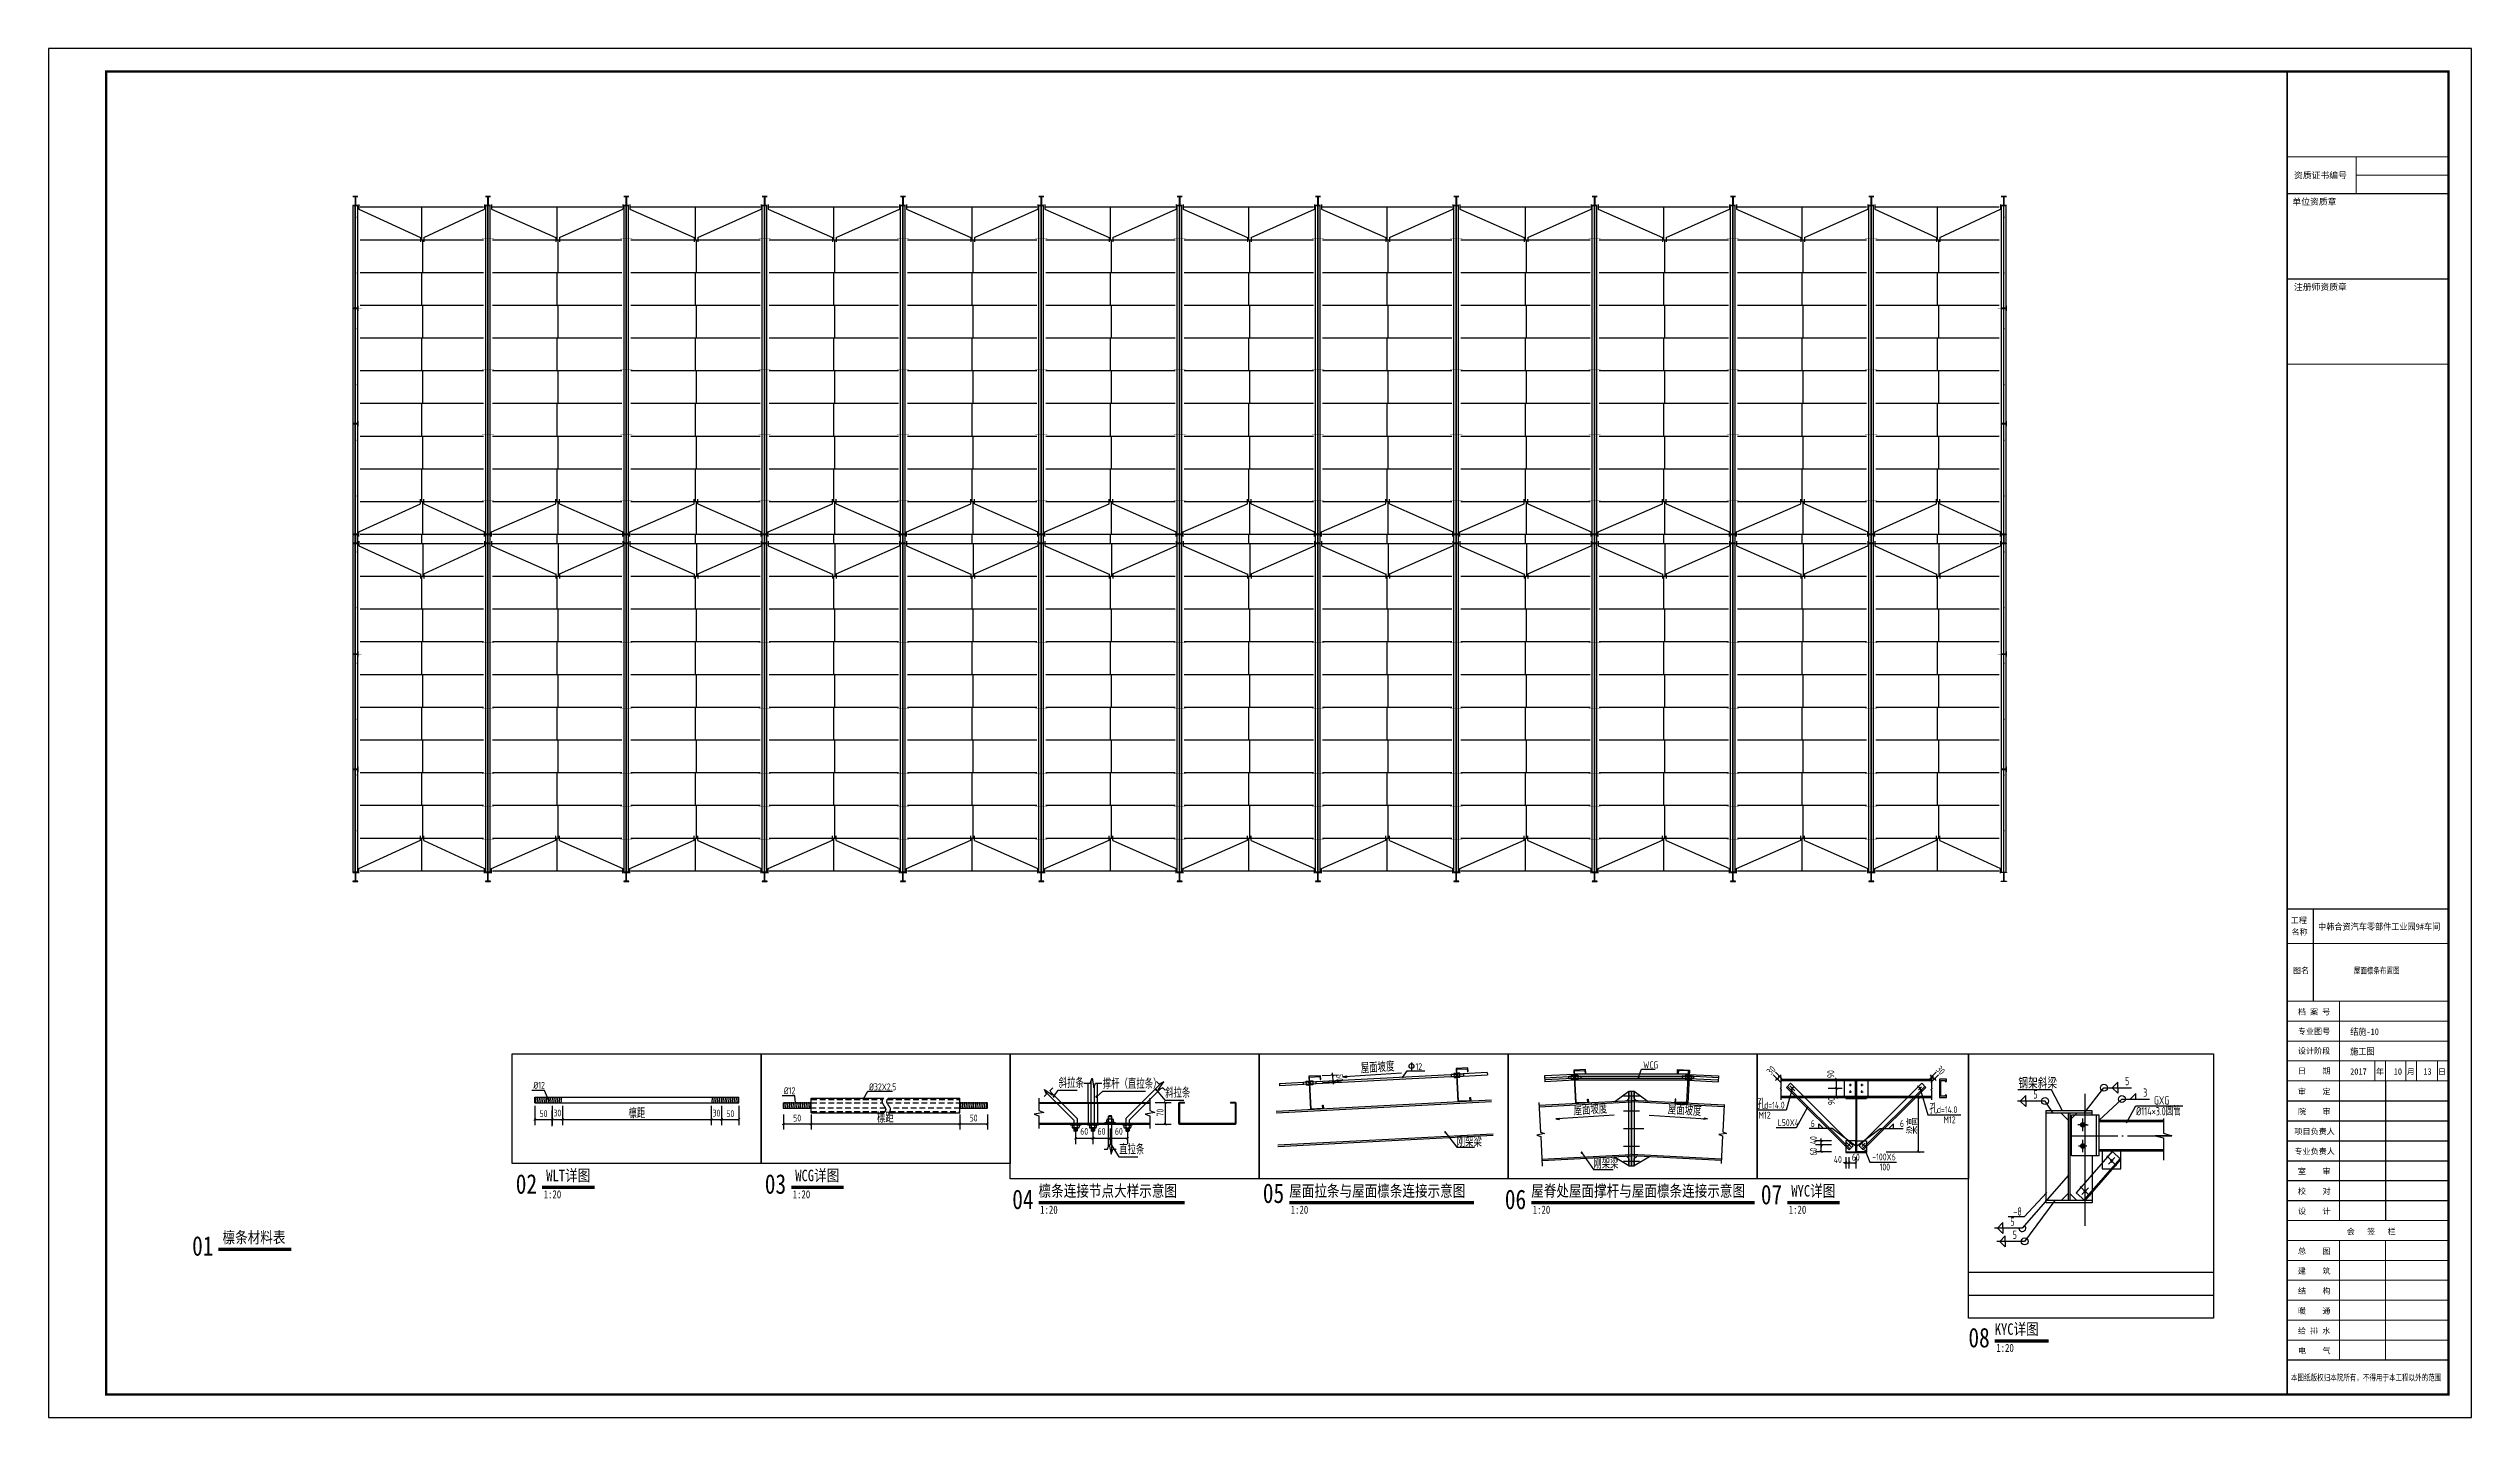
# Model space of a CAD drawing. Extents: x 3335981 to 3441081, y -1122115 to -866695.
# Drawn here: x 3335981 to 3441081, y -1062715 to -1003315 of the extents above; entities that cross this region are included whole.
import ezdxf
from ezdxf.lldxf.tags import DXFTag

# ---------------------------------------------------------------- set-up
doc = ezdxf.new("R2010")
doc.units = 0
doc.header["$LTSCALE"] = 1000
doc.header["$MEASUREMENT"] = 0
for name, pattern in [('2', [3800, 3000, -300, 200, -300]), ('DASHED2', [0.375, 0.25, -0.125]), ('DOTE', [2.42, 2, -0.2, 0.02, -0.2])]:
    doc.linetypes.add(name, pattern=pattern)
doc.layers.get('0').update_dxf_attribs({"color": 2})
for name, color, linetype in [('10', 2, 'Continuous'), ('114', 2, 'Continuous'), ('14', 2, 'Continuous'), ('2', 6, 'Continuous'), ('330', 253, '2'), ('DIM_LEAD', 3, 'Continuous'), ('DIM_SYMB', 3, 'Continuous'), ('DOTE', 1, 'DOTE'), ('E_WINDOW', 4, 'Continuous'), ('PUB_DIM', 3, 'Continuous'), ('PUB_TEXT', 7, 'Continuous'), ('PUB_TITLE', 4, 'Continuous'), ('XX1', 7, 'Continuous'), ('中文', 2, 'Continuous'), ('尺寸标注', 253, 'Continuous'), ('尺寸线及数字', 253, 'Continuous'), ('层10', 253, 'Continuous'), ('层1003', 253, 'Continuous'), ('层1004', 253, 'Continuous'), ('层18', 2, 'Continuous'), ('折断线', 7, 'Continuous'), ('板洞', 253, 'Continuous'), ('檩条-MSB', 40, 'Continuous'), ('焊缝标注', 1, 'Continuous'), ('编号标注', 253, 'Continuous'), ('螺栓孔标注', 253, 'Continuous'), ('钢筋标注', 253, 'Continuous'), ('附图框', 251, 'Continuous')]:
    doc.layers.add(name, color=color, linetype=linetype)
doc.layers.add('图签', color=130, linetype='Continuous', lineweight=20)
doc.styles.add('BIANHAO', font='SIMHEI.TTF', dxfattribs={"width": 0.8})
doc.styles.add('BILI', font='SIMHEI.TTF', dxfattribs={"width": 0.8})
doc.styles.add('TSSD', font='tssdeng.shx', dxfattribs={"width": 0.7, "height": 300, "bigfont": 'tssdchn.shx'})
doc.styles.add('TUMING', font='SimSun.ttf', dxfattribs={"width": 0.8, "height": 500})
doc.styles.add('图签字', font='SimSun.ttf', dxfattribs={"height": 250})
doc.styles.add('尺寸标注炸开', font='tssdeng.shx', dxfattribs={"width": 0.7, "height": 300, "bigfont": 'tssdchn.shx'})
tags = doc.linetypes.add('DASH', pattern=[0.35, 0.25, -0.1]).pattern_tags.tags
tags[6:7] = [DXFTag(74, 4), DXFTag(75, 0), DXFTag(340, '0'), DXFTag(46, 1.0), DXFTag(50, 0.0), DXFTag(44, 0.0), DXFTag(45, 0.0)]
tags[4:5] = [DXFTag(74, 4), DXFTag(75, 0), DXFTag(340, '0'), DXFTag(46, 1.0), DXFTag(50, 0.0), DXFTag(44, 0.0), DXFTag(45, 0.0)]

msp = doc.modelspace()

# ---------------------------------------------------------------- texts
at = {"color": 1, "linetype": 'Continuous', "style": '图签字', "width": 0.75}
msp.add_text('屋面檩条布置图', height=270, dxfattribs=at).set_placement((3435974, -1043455))
at = {"layer": 'DIM_LEAD', "color": 7, "style": 'TSSD', "width": 0.7}
for s, height, p in [('12', 300, (3395277, -1047640, 0)), ('WCG', 300, (3405152, -1047564, 0)), ('%%c12', 300, (3357015, -1048449)), ('%%c12', 300, (3367880, -1048686)), ('%%c32X2.5', 300, (3371577, -1048518)), ('斜拉条', 400, (3379800, -1048413, 0)), ('撑杆（直拉条）', 400, (3381710, -1048448)), ('斜拉条', 400, (3384418, -1048839, 0)), ('孔', 400, (3410091, -1049320)), ('M12', 300, (3410155, -1049747)), ('d=14.0', 300, (3410400, -1049310)), ('L50X4', 300, (3410988, -1050069)), ('6', 300, (3412416, -1050108)), ('6', 300, (3416289, -1050108)), ('孔', 400, (3417565, -1049524)), ('d=14.0', 300, (3417891, -1049508)), ('M12', 300, (3418179, -1049946)), ('直拉条', 400, (3382424, -1051292, 0)), ('刚架梁', 400, (3397066, -1050965, 0)), ('刚架梁', 400, (3402990, -1051914, 0)), ('-100X6', 300, (3415089, -1051559)), ('100', 300, (3415407, -1051997))]:
    msp.add_text(s, height=height, dxfattribs=at).set_placement(p)
at = {"layer": 'DIM_LEAD', "color": 7, "insert": (3416846, -1050054), "char_height": 400, "attachment_point": 5, "rotation": 90, "style": 'TSSD'}
msp.add_mtext('\\A1;梁高', dxfattribs=at)
at = {"layer": 'DIM_SYMB', "color": 7, "style": 'TSSD', "width": 0.7}
for rotation, p in [(3.64959, (3392917, -1047778, 0)), (3.64959, (3402150, -1049606, 0)), (356.35041, (3406212, -1049546, 0))]:
    msp.add_text('屋面坡度', height=400, rotation=rotation, dxfattribs=at).set_placement(p)
at = {"layer": 'DIM_SYMB', "color": 7, "style": 'TUMING', "width": 0.8}
for s, height, p in [('WLT详图', 500, (3357572, -1052462)), ('WCG详图', 500, (3368373, -1052462)), ('檩条连接节点大样示意图', 500, (3378928, -1053129)), ('屋面拉条与屋面檩条连接示意图', 500, (3389798, -1053129)), ('屋脊处屋面撑杆与屋面檩条连接示意图', 500, (3400294, -1053129)), ('WYC详图', 500, (3411577, -1053129)), ('檩条材料表', 500, (3343533, -1055148)), ('KYC详图', 499.5, (3420401, -1059127))]:
    msp.add_text(s, height=height, dxfattribs=at).set_placement(p)
at = {"layer": 'PUB_DIM', "color": 1, "linetype": 'ByBlock', "style": '图签字', "width": 0.9}
msp.add_text('结施-10', height=280, dxfattribs=at).set_placement((3435818, -1046112))
at = {"layer": 'PUB_DIM', "color": 7, "style": 'TSSD', "width": 0.7}
for p in [(3413438, -1047987), (3413466, -1049160)]:
    msp.add_text('90', height=300, rotation=90, dxfattribs=at).set_placement(p)
at = {"layer": 'PUB_DIM', "color": 7, "linetype": 'ByBlock', "style": 'TSSD', "width": 0.7}
msp.add_text('70', height=300, rotation=90, dxfattribs=at).set_placement((3384347, -1049651, 0))
for p in [(3380737, -1050447, 0), (3381487, -1050447, 0), (3382237, -1050447, 0)]:
    msp.add_text('60', height=300, dxfattribs=at).set_placement(p)
at = {"layer": 'PUB_DIM', "color": 7, "char_height": 300, "attachment_point": 5}
for s, insert, rotation, style in [('\\A1;30', (3410700, -1047651), 44.99967, 'TSSD'), ('\\A1;30', (3418049, -1047651), 315.00033, 'TSSD'), ('\\A1;50', (3391988, -1047987, 0), 273, 'TSSD'), ('\\A1;40', (3412529, -1050681), 90, '尺寸标注炸开'), ('\\A1;60', (3412529, -1051182), 90, '尺寸标注炸开')]:
    msp.add_mtext(s, dxfattribs=dict(at, insert=insert, rotation=rotation, style=style))
at = {"layer": 'PUB_DIM', "color": 7, "attachment_point": 5}
for s, insert, char_height, style in [('\\A1;50', (3357455, -1049529), 300, 'TSSD'), ('\\A1;30', (3358055, -1049501), 300, 'TSSD'), ('\\A1;檩距', (3361505, -1049529), 400, 'TSSD'), ('\\A1;30', (3364957, -1049505), 300, 'TSSD'), ('\\A1;50', (3365556, -1049529), 300, 'TSSD'), ('\\A1;50', (3368458, -1049721), 300, 'TSSD'), ('\\A1;檩距', (3372284, -1049721), 400, 'TSSD'), ('\\A1;50', (3376109, -1049721), 300, '尺寸标注炸开'), ('\\A1;40', (3413595, -1051519), 300, '尺寸标注炸开'), ('\\A1;60', (3414375, -1051420), 300, '尺寸标注炸开')]:
    msp.add_mtext(s, dxfattribs=dict(at, insert=insert, char_height=char_height, style=style))
at = {"layer": 'PUB_TEXT', "width": 0.8}
for s, height, style, p in [('02', 850, 'BIANHAO', (3356251, -1053006)), ('1:20', 350, 'BILI', (3357461, -1053205)), ('03', 850, 'BIANHAO', (3367052, -1053006)), ('1:20', 350, 'BILI', (3368262, -1053205)), ('04', 850, 'BIANHAO', (3377785, -1053673)), ('05', 850, 'BIANHAO', (3388654, -1053407)), ('06', 850, 'BIANHAO', (3399151, -1053673)), ('07', 850, 'BIANHAO', (3410256, -1053464)), ('1:20', 350, 'BILI', (3378994, -1053872)), ('1:20', 350, 'BILI', (3389863, -1053872)), ('1:20', 350, 'BILI', (3400360, -1053872)), ('1:20', 350, 'BILI', (3411465, -1053872)), ('01', 850, 'BIANHAO', (3342213, -1055692)), ('08', 849.1, 'BIANHAO', (3419259, -1059671)), ('1:20', 349.6, 'BILI', (3420467, -1059869))]:
    msp.add_text(s, height=height, dxfattribs=dict(at, style=style)).set_placement(p)

# ---------------------------------------------------------------- blocks, each defined once
blk = doc.blocks.new('tq')
at = {"color": 4}
for p, q in [((3435159, -1158678), (3435159, -1162678)), ((3438297, -1166138), (3438297, -1172193)), ((3434022, -1167003), (3441022, -1167003)), ((3434022, -1167868), (3441022, -1167868)), ((3434022, -1168733), (3441022, -1168733)), ((3434022, -1169598), (3441022, -1169598)), ((3434022, -1170463), (3441022, -1170463)), ((3434022, -1171328), (3441022, -1171328))]:
    blk.add_line(p, q, dxfattribs=at)
at = {"color": 4, "const_width": 50}
blk.add_lwpolyline([(3441022, -1131344), (3434022, -1131344)], dxfattribs=at)
at = {"layer": '图签', "color": 4}
for p, q in [((3437020, -1126044), (3437020, -1127644)), ((3441022, -1126844), (3437020, -1126844)), ((3434022, -1163543), (3441022, -1163543)), ((3441022, -1164408), (3434022, -1164408)), ((3434022, -1165273), (3441022, -1165273)), ((3435791, -1165273), (3440546, -1165273)), ((3436291, -1166138), (3436291, -1165273)), ((3437831, -1165273), (3437831, -1166138)), ((3438297, -1165273), (3438297, -1166138)), ((3439176, -1165273), (3439176, -1166138)), ((3439642, -1165273), (3439642, -1166138)), ((3440546, -1165273), (3440546, -1166138)), ((3440546, -1165273), (3440546, -1166138)), ((3436291, -1172193), (3436291, -1166138)), ((3440546, -1166138), (3437949, -1166138)), ((3438297, -1166138), (3438297, -1172193)), ((3434022, -1172193), (3441022, -1172193)), ((3437949, -1172193), (3435791, -1172193)), ((3434022, -1173058), (3441022, -1173058)), ((3434022, -1173923), (3441022, -1173923)), ((3436291, -1178248), (3436291, -1173058)), ((3436291, -1173058), (3437949, -1173058)), ((3438297, -1173058), (3438297, -1178248)), ((3438297, -1173058), (3438297, -1178248)), ((3434022, -1174788), (3441022, -1174788)), ((3434022, -1175653), (3441022, -1175653)), ((3434022, -1176518), (3441022, -1176518)), ((3434022, -1177383), (3441022, -1177383)), ((3437949, -1178248), (3436291, -1178248))]:
    blk.add_line(p, q, dxfattribs=at)
at = {"layer": '图签'}
blk.add_line((3436291, -1166138), (3436291, -1162678), dxfattribs=at)
at = {"layer": '图签', "color": 4, "const_width": 80}
blk.add_lwpolyline([(3434022, -1122343), (3441022, -1122343), (3441022, -1179743), (3434022, -1179743), (3434022, -1122343)], close=True, dxfattribs=at)
at = {"layer": '图签', "color": 4, "const_width": 50}
for points in [[(3441022, -1126044), (3434022, -1126044)], [(3441022, -1127644), (3434022, -1127644)], [(3441022, -1135044), (3434022, -1135044)], [(3441022, -1158678), (3434022, -1158678)], [(3441022, -1160178), (3434022, -1160178)], [(3441022, -1162678), (3434022, -1162678)], [(3441022, -1166138), (3434022, -1166138)], [(3434022, -1172193), (3441022, -1172193)], [(3434022, -1172193), (3441022, -1172193)], [(3434022, -1178248), (3441022, -1178248)]]:
    blk.add_lwpolyline(points, dxfattribs=at)
at = {"linetype": 'Continuous', "style": '图签字'}
for s, height, p in [('资质证书编号', 273.4, (3434320, -1126984)), ('单位资质章', 273.4, (3434252, -1128128)), ('注册师资质章', 273.4, (3434318, -1131828)), ('工程', 250, (3434182, -1159295)), ('名称', 250, (3434214, -1159801)), ('图名', 250, (3434276, -1161467)), ('档 案 号', 250, (3434491, -1163264)), ('专业图号', 250, (3434491, -1164112)), ('设计阶段', 250, (3434491, -1164963)), ('日    期', 250, (3434491, -1165828)), ('审    定', 250, (3434491, -1166724)), ('年', 250, (3437877, -1165859)), ('月', 250, (3439217, -1165859)), ('日', 250, (3440567, -1165859)), ('院    审', 250, (3434491, -1167589)), ('项目负责人', 250, (3434340, -1168454)), ('专业负责人', 250, (3434340, -1169319)), ('校    对', 250, (3434491, -1171049)), ('室    审', 250, (3434491, -1170184)), ('设    计', 250, (3434491, -1171914)), ('会   签   栏', 250, (3436609, -1172795)), ('总    图', 250, (3434491, -1173644)), ('建    筑', 250, (3434491, -1174509)), ('结    构', 250, (3434491, -1175374)), ('暖    通', 250, (3434491, -1176239)), ('给 排 水', 250, (3434491, -1177104)), ('电    气', 250, (3434493, -1177969))]:
    blk.add_text(s, height=height, dxfattribs=at).set_placement(p)
at = {"color": 1, "linetype": 'Continuous', "style": '图签字', "width": 0.75}
blk.add_text('本图纸版权归本院所有，不得用于本工程以外的范围', height=270, dxfattribs=at).set_placement((3434190, -1179142))
at = {"layer": 'PUB_DIM', "color": 3, "linetype": 'ByBlock', "style": '图签字', "width": 0.9}
for s, p in [('中韩合资汽车零部件工业园9#车间', (3435366, -1159584)), ('施工图', (3436756, -1164998))]:
    blk.add_text(s, height=280, dxfattribs=at).set_placement(p)
at = {"layer": 'PUB_DIM', "color": 1, "linetype": 'ByBlock', "style": '图签字', "width": 0.9}
for s, p in [('2017', (3436756, -1165871)), ('10', (3438648, -1165871)), ('13', (3439932, -1165871))]:
    blk.add_text(s, height=280, dxfattribs=at).set_placement(p)
blk = doc.blocks.new('中间檩条块')
at = {"layer": '2', "linetype": 'ByBlock', "ltscale": 0.01}
for p, q in [((-2850, 14500), (-2850, 14300)), ((-2850, 14300), (-50, 13075)), ((-2800, 14400), (2800, 14400)), ((0, 12980), (0, 14400)), ((100, 13080), (2850, 14300)), ((2850, 14500), (2850, 14300)), ((-2800, 12980), (2800, 12980)), ((-50, 13080), (-50, 12880)), ((50, 11560), (50, 12980)), ((100, 13080), (100, 12880)), ((-2800, 11560), (2800, 11560)), ((0, 10140), (0, 11560)), ((-2800, 10140), (2800, 10140)), ((50, 8720), (50, 10140)), ((-2800, 8720), (2800, 8720)), ((0, 7300), (0, 8720)), ((-2800, 7300), (2800, 7300)), ((50, 5880), (50, 7300)), ((-2800, 5880), (2800, 5880)), ((0, 4460), (0, 5880)), ((-2800, 4460), (2800, 4460)), ((50, 3040), (50, 4460)), ((-2800, 3040), (2800, 3040)), ((0, 1620), (0, 3040)), ((-2850, 300), (-50, 1525)), ((-2800, 1620), (2800, 1620)), ((-50, 1520), (-50, 1720)), ((50, 200), (50, 1620)), ((100, 1520), (100, 1720)), ((100, 1520), (2850, 300)), ((-2850, 100), (-2850, 300)), ((-2800, 200), (2800, 200)), ((0, -200), (0, 200)), ((2850, 100), (2850, 300)), ((-2850, -100), (-2850, -300)), ((-2850, -300), (-50, -1525)), ((-2800, -200), (2800, -200)), ((50, -200), (50, -1620)), ((100, -1520), (2850, -300)), ((2850, -100), (2850, -300)), ((-2800, -1620), (2800, -1620)), ((-50, -1520), (-50, -1720)), ((0, -3040), (0, -1620)), ((100, -1520), (100, -1720)), ((-2800, -3040), (2800, -3040)), ((50, -4460), (50, -3040)), ((-2800, -4460), (2800, -4460)), ((0, -5880), (0, -4460)), ((-2800, -5880), (2800, -5880)), ((50, -7300), (50, -5880)), ((-2800, -7300), (2800, -7300)), ((0, -8720), (0, -7300)), ((-2800, -8720), (2800, -8720)), ((50, -10140), (50, -8720)), ((-2800, -10140), (2800, -10140)), ((0, -11560), (0, -10140)), ((-2800, -11560), (2800, -11560)), ((50, -12980), (50, -11560)), ((-2850, -14300), (-50, -13075)), ((-2800, -12980), (2800, -12980)), ((-50, -13080), (-50, -12880)), ((0, -14400), (0, -12980)), ((100, -13080), (100, -12880)), ((100, -13080), (2850, -14300)), ((-2850, -14500), (-2850, -14300)), ((-2800, -14400), (2800, -14400)), ((2850, -14500), (2850, -14300))]:
    blk.add_line(p, q, dxfattribs=at)
blk = doc.blocks.new('_ArchTick')
at = {"color": 0, "linetype": 'ByBlock', "const_width": 0.4}
blk.add_lwpolyline([(-0.5, -0.5), (0.5, 0.5)], dxfattribs=at)
blk = doc.blocks.new('KYC')
for p, q in [((-131, 241), (-276, 241)), ((-83, 150), (-131, 241)), ((195, 98), (236, 171)), ((236, 171), (439, 171)), ((133, -27), (-24, -206)), ((167, -57), (10, -236)), ((171, -60), (14, -239)), ((90, -24), (90, -102)), ((90, -102), (171, -102)), ((171, -60), (133, -27)), ((171, -102), (171, -24)), ((-150, -205), (-249, -310)), ((14, -239), (-24, -206)), ((-249, -310), (-318, -310))]:
    blk.add_line(p, q)
at = {"color": 1, "linetype": 'DOTE'}
blk.add_line((16, -349), (16, 223), dxfattribs=at)
at = {"linetype": 'DOTE', "ltscale": 0.1}
blk.add_line((-43, 41, 0), (392, 41, 0), dxfattribs=at)
at = {"layer": '中文'}
for p, q in [((-155, 150), (-155, -239)), ((46, 150), (-155, 150)), ((-155, 150), (-155, -239)), ((46, 150), (-155, 150)), ((46, 139), (-155, 139)), ((46, 139), (-155, 139)), ((-58, 109), (-88, 139)), ((-58, 109), (-88, 139)), ((-58, 139), (-58, -239)), ((-58, 139), (-58, -239)), ((-51, 139), (-51, -239)), ((-21, 139), (-51, 109)), ((-51, 139), (-51, -239)), ((-21, 139), (-51, 109)), ((46, 131), (46, 150)), ((46, 131), (46, 150)), ((77, 109), (356, 109)), ((77, 109), (356, 109)), ((46, -45), (46, -239)), ((46, -45), (46, -239)), ((77, -24), (356, -24)), ((77, -24), (356, -24)), ((-58, -209), (-88, -239)), ((-58, -209), (-88, -239)), ((-51, -209), (-21, -239)), ((-51, -209), (-21, -239)), ((-155, -250), (-155, -239)), ((46, -239), (-155, -239)), ((-155, -250), (-155, -239)), ((46, -239), (-155, -239)), ((46, -250), (-155, -250)), ((46, -250), (-155, -250)), ((46, -239), (46, -250)), ((46, -239), (46, -250))]:
    blk.add_line(p, q, dxfattribs=at)
at = {"layer": '层10'}
for p, q in [((-43, -45), (-43, 131)), ((77, 131), (-43, 131)), ((-43, -45), (-43, 131)), ((77, 131), (-43, 131)), ((5, 62), (5, 116)), ((5, 62), (5, 116)), ((65, -45), (65, 131)), ((65, -45), (65, 131)), ((77, -45), (77, 131)), ((77, -45), (77, 131)), ((23, 89), (-13, 89)), ((23, 89), (-13, 89)), ((5, -30), (5, 24)), ((5, -30), (5, 24)), ((77, -45), (-43, -45)), ((77, -45), (-43, -45)), ((23, -3), (-13, -3)), ((23, -3), (-13, -3))]:
    blk.add_line(p, q, dxfattribs=at)
at = {"layer": '层10', "color": 7}
for p, q in [((5, 65), (5, 113)), ((5, 65), (5, 113)), ((5, 89), (-16, 89)), ((5, 89), (-16, 89)), ((5, 89), (29, 89)), ((5, 89), (29, 89))]:
    blk.add_line(p, q, dxfattribs=at)
at = {"layer": '层10', "const_width": 12}
for points in [[(11, 89, 1), (-1, 89, 1), (11, 89, 1)], [(11, 89, 1), (-1, 89, 1), (11, 89, 1)], [(11, -3, 1), (-1, -3, 1), (11, -3, 1)], [(11, -3, 1), (-1, -3, 1), (11, -3, 1)]]:
    blk.add_lwpolyline(points, format="xyb", dxfattribs=at)
at = {"layer": '层1003'}
for p, q in [((-242, 216), (-266, 192)), ((-242, 216), (-266, 192)), ((-242, 192), (-242, 216)), ((-242, 192), (-242, 216)), ((11, 139), (97, 250)), ((11, 139), (97, 250)), ((97, 250), (217, 250)), ((97, 250), (217, 250)), ((133, 250), (157, 274)), ((133, 250), (157, 274)), ((133, 250), (157, 226)), ((133, 250), (157, 226)), ((157, 250), (157, 274)), ((157, 250), (157, 274)), ((157, 250), (157, 226)), ((157, 250), (157, 226)), ((211, 201), (235, 225)), ((211, 201), (235, 225)), ((235, 201), (235, 225)), ((235, 201), (235, 225)), ((-158, 192), (-278, 192)), ((-158, 192), (-278, 192)), ((-242, 168), (-266, 192)), ((-242, 168), (-266, 192)), ((-242, 192), (-242, 168)), ((-242, 192), (-242, 168)), ((-123, 139), (-158, 192)), ((-123, 139), (-158, 192)), ((77, 109), (175, 201)), ((77, 109), (175, 201)), ((175, 201), (295, 201)), ((175, 201), (295, 201)), ((-58, -131), (-257, -359)), ((-58, -131), (-257, -359)), ((-116, -239), (-247, -417)), ((-116, -239), (-247, -417)), ((-257, -359), (-377, -359)), ((-257, -359), (-377, -359)), ((-247, -417), (-367, -417)), ((-247, -417), (-367, -417)), ((-341, -335), (-365, -359)), ((-341, -335), (-365, -359)), ((-341, -383), (-365, -359)), ((-341, -383), (-365, -359)), ((-331, -393), (-355, -417)), ((-331, -393), (-355, -417)), ((-331, -441), (-355, -417)), ((-331, -441), (-355, -417)), ((-341, -359), (-341, -335)), ((-341, -359), (-341, -335)), ((-341, -359), (-341, -383)), ((-341, -359), (-341, -383)), ((-331, -417), (-331, -393)), ((-331, -417), (-331, -393)), ((-331, -417), (-331, -441)), ((-331, -417), (-331, -441))]:
    blk.add_line(p, q, dxfattribs=at)
for centre in [(97, 250), (97, 250), (175, 201), (175, 201), (-158, 192), (-158, 192), (-247, -417), (-247, -417)]:
    blk.add_circle(centre, 15, dxfattribs=at)
for start, end in [(179.9091, 48.9607), (179.9013, 48.9919)]:
    blk.add_arc((-257, -359), 15, start, end, dxfattribs=at)
for points in [[(-123, 139), (-131, 148), (-128, 150)], [(-123, 139), (-131, 148), (-128, 150)], [(11, 139), (17, 150), (20, 148)], [(11, 139), (17, 150), (20, 148)], [(77, 109), (86, 120), (89, 118)], [(77, 109), (86, 120), (89, 118)], [(-58, -131), (-65, -142), (-68, -139)], [(-58, -131), (-65, -142), (-68, -139)], [(-116, -239), (-121, -250), (-124, -248)], [(-116, -239), (-121, -250), (-124, -248)]]:
    blk.add_solid(points, dxfattribs=at)
at = {"layer": '层1004'}
for p, q in [((77, 103), (356, 103)), ((77, 103), (356, 103)), ((77, -18), (356, -18)), ((77, -18), (356, -18))]:
    blk.add_line(p, q, dxfattribs=at)
at = {"layer": '折断线'}
blk.add_lwpolyline([(356, 117), (356, 53), (392, 41), (320, 41), (356, 33), (356, -64)], dxfattribs=at)
blk.add_lwpolyline([(356, 117), (356, 53), (392, 41), (320, 41), (356, 33), (356, -64)], dxfattribs=at)
at = {"layer": '板洞'}
for p, q in [((110, -46), (152, -89)), ((145, -53), (117, -82)), ((-6, -178), (37, -220)), ((-6, -178), (37, -220)), ((30, -185), (1, -213)), ((30, -185), (1, -213))]:
    blk.add_line(p, q, dxfattribs=at)
for centre, start, end in [((131, -68), 0, 180), ((131, -68), 180, 0), ((15, -199), 0, 180), ((15, -199), 0, 180), ((15, -199), 180, 0), ((15, -199), 180, 0)]:
    blk.add_arc(centre, 5, start, end, dxfattribs=at)
at = {"layer": '钢筋标注', "style": 'TSSD', "width": 0.7}
for s, height, p in [('钢架斜梁', 48, (-274, 246)), ('5', 36, (-209, 203)), ('5', 36, (189, 261)), ('3', 36, (267, 211)), ('GXG', 36, (314, 177, 0)), ('%%C114×3.0圆管', 36, (237, 130, 0)), ('5', 36, (-309, -349)), ('-8', 36, (-296, -305)), ('5', 36, (-299, -406))]:
    blk.add_text(s, height=height, dxfattribs=at).set_placement(p)

# ---------------------------------------------------------------- hatches: boundary and pattern name
h = msp.add_hatch(color=256)
h.paths.add_polyline_path([(3392276, -1047891), (3392122, -1047933), (3392278, -1047923)])
h.paths.add_polyline_path([(3392278, -1047923), (3392122, -1047933), (3392280, -1047956)])
h = msp.add_hatch(color=256)
h.paths.add_polyline_path([(3401509, -1049720), (3401356, -1049762), (3401511, -1049752)])
h.paths.add_polyline_path([(3401511, -1049752), (3401356, -1049762), (3401513, -1049785)])
h = msp.add_hatch(color=256)
h.paths.add_polyline_path([(3407793, -1049720), (3407791, -1049752), (3407946, -1049762)])
h.paths.add_polyline_path([(3407946, -1049762), (3407791, -1049752), (3407789, -1049785)])

# ---------------------------------------------------------------- linework, layer by layer
at = {"color": 6}
for p, q in [((3397041, -1047781), (3396945, -1047786)), ((3396945, -1047786), (3396955, -1047961)), ((3397050, -1047956), (3397041, -1047781)), ((3397195, -1047773), (3397099, -1047778)), ((3397099, -1047778), (3397108, -1047953)), ((3397204, -1047948), (3397195, -1047773)), ((3390540, -1048121), (3390636, -1048116)), ((3390549, -1048297), (3390540, -1048121)), ((3390645, -1048292), (3390549, -1048297)), ((3390636, -1048116), (3390645, -1048292)), ((3390721, -1048112), (3390816, -1048107)), ((3390730, -1048288), (3390721, -1048112)), ((3390826, -1048283), (3390730, -1048288)), ((3390816, -1048107), (3390826, -1048283)), ((3396955, -1047961), (3397050, -1047956)), ((3397108, -1047953), (3397204, -1047948)), ((3402035, -1047871), (3402131, -1047866)), ((3402044, -1048047), (3402035, -1047871)), ((3402140, -1048042), (3402044, -1048047)), ((3402131, -1047866), (3402140, -1048042)), ((3402216, -1047862), (3402312, -1047857)), ((3402225, -1048037), (3402216, -1047862)), ((3402321, -1048032), (3402225, -1048037)), ((3402312, -1047857), (3402321, -1048032)), ((3406991, -1047857), (3406982, -1048032)), ((3406982, -1048032), (3407077, -1048037)), ((3407087, -1047862), (3406991, -1047857)), ((3407077, -1048037), (3407087, -1047862)), ((3407171, -1047866), (3407162, -1048042)), ((3407162, -1048042), (3407258, -1048047)), ((3407267, -1047871), (3407171, -1047866)), ((3407258, -1048047), (3407267, -1047871))]:
    msp.add_line(p, q, dxfattribs=at)
for p, q in [((3398389, -1047750), (3398394, -1047846)), ((3402154, -1047829), (3400866, -1047896)), ((3407117, -1047823), (3402186, -1047823)), ((3407129, -1047829), (3408417, -1047896)), ((3379231, -1048581, 0), (3379695, -1049044, 0)), ((3379485, -1048622, 0), (3379907, -1049044, 0)), ((3381082, -1049044, 0), (3381082, -1048203, 0)), ((3381482, -1049044, 0), (3381482, -1048203, 0)), ((3384252, -1048199, 0), (3383407, -1049044, 0)), ((3384211, -1048452, 0), (3383619, -1049044, 0)), ((3389375, -1048223), (3389380, -1048318)), ((3392276, -1047891, 0), (3392280, -1047956, 0)), ((3400866, -1047896), (3400880, -1048152)), ((3402167, -1048084), (3400880, -1048152)), ((3407103, -1048079), (3402199, -1048079)), ((3407116, -1048084), (3408403, -1048152)), ((3408417, -1047896), (3408403, -1048152)), ((3414365, -1048831), (3414365, -1048031)), ((3414415, -1048831), (3414415, -1048031)), ((3378939, -1049044, 0), (3383758, -1049044, 0)), ((3381082, -1049044, 0), (3381082, -1049982, 0)), ((3381482, -1049044, 0), (3381482, -1049982, 0)), ((3381794, -1049907, 0), (3382269, -1049907, 0)), ((3381794, -1049907, 0), (3381794, -1049944, 0)), ((3385000, -1049082, 0), (3385000, -1049944, 0)), ((3385038, -1049121, 0), (3385000, -1049084, 0)), ((3385038, -1049269, 0), (3385000, -1049231, 0)), ((3385038, -1049342, 0), (3385000, -1049305, 0)), ((3385038, -1049490, 0), (3385000, -1049452, 0)), ((3385038, -1049563, 0), (3385000, -1049526, 0)), ((3385038, -1049710, 0), (3385000, -1049673, 0)), ((3385038, -1049784, 0), (3385000, -1049747, 0)), ((3385038, -1049931, 0), (3385000, -1049894, 0)), ((3385072, -1049082, 0), (3385035, -1049044, 0)), ((3385250, -1049044, 0), (3385038, -1049044, 0)), ((3385250, -1049082, 0), (3385038, -1049082, 0)), ((3385038, -1049082, 0), (3385038, -1049944, 0)), ((3385038, -1049944, 0), (3387463, -1049944, 0)), ((3385088, -1049982, 0), (3385050, -1049944, 0)), ((3385219, -1049082, 0), (3385182, -1049044, 0)), ((3385235, -1049982, 0), (3385198, -1049944, 0)), ((3385250, -1049082, 0), (3385250, -1049044, 0)), ((3385309, -1049982, 0), (3385271, -1049944, 0)), ((3385456, -1049982, 0), (3385419, -1049944, 0)), ((3385530, -1049982, 0), (3385492, -1049944, 0)), ((3385677, -1049982, 0), (3385640, -1049944, 0)), ((3385751, -1049982, 0), (3385713, -1049944, 0)), ((3385898, -1049982, 0), (3385861, -1049944, 0)), ((3385972, -1049982, 0), (3385934, -1049944, 0)), ((3386119, -1049982, 0), (3386082, -1049944, 0)), ((3386193, -1049982, 0), (3386155, -1049944, 0)), ((3386340, -1049982, 0), (3386303, -1049944, 0)), ((3386414, -1049982, 0), (3386376, -1049944, 0)), ((3386561, -1049982, 0), (3386524, -1049944, 0)), ((3386635, -1049982, 0), (3386597, -1049944, 0)), ((3386782, -1049982, 0), (3386745, -1049944, 0)), ((3386856, -1049982, 0), (3386818, -1049944, 0)), ((3387003, -1049982, 0), (3386966, -1049944, 0)), ((3387077, -1049982, 0), (3387039, -1049944, 0)), ((3387224, -1049982, 0), (3387187, -1049944, 0)), ((3387463, -1049044, 0), (3387250, -1049044, 0)), ((3387250, -1049044, 0), (3387250, -1049082, 0)), ((3387282, -1049082, 0), (3387250, -1049050, 0)), ((3387463, -1049082, 0), (3387250, -1049082, 0)), ((3387298, -1049982, 0), (3387260, -1049944, 0)), ((3387429, -1049082, 0), (3387391, -1049044, 0)), ((3387445, -1049982, 0), (3387408, -1049944, 0)), ((3387463, -1049944, 0), (3387463, -1049082, 0)), ((3387500, -1049153, 0), (3387463, -1049116, 0)), ((3387500, -1049300, 0), (3387463, -1049263, 0)), ((3387500, -1049374, 0), (3387463, -1049337, 0)), ((3387500, -1049521, 0), (3387463, -1049484, 0)), ((3387500, -1049595, 0), (3387463, -1049558, 0)), ((3387500, -1049742, 0), (3387463, -1049705, 0)), ((3387500, -1049816, 0), (3387463, -1049778, 0)), ((3387497, -1049960, 0), (3387463, -1049926, 0)), ((3387500, -1049079, 0), (3387465, -1049044, 0)), ((3387500, -1049944, 0), (3387500, -1049082, 0)), ((3389231, -1049426), (3398566, -1048937)), ((3389234, -1049490), (3398569, -1049001)), ((3400638, -1049168), (3404651, -1048958)), ((3400642, -1049232), (3404651, -1049022)), ((3401509, -1049720, 0), (3401513, -1049785, 0)), ((3408664, -1049168), (3404651, -1048958)), ((3408661, -1049232), (3404651, -1049022)), ((3407793, -1049720, 0), (3407789, -1049785, 0)), ((3378939, -1049982, 0), (3383758, -1049982, 0)), ((3380294, -1050019, 0), (3380294, -1049982, 0)), ((3380294, -1050019, 0), (3380769, -1050019, 0)), ((3380769, -1050019, 0), (3380769, -1049982, 0)), ((3381044, -1050019, 0), (3381044, -1049982, 0)), ((3381044, -1050019, 0), (3381519, -1050019, 0)), ((3381519, -1050019, 0), (3381519, -1049982, 0)), ((3382544, -1050019, 0), (3382544, -1049982, 0)), ((3383019, -1050019, 0), (3382544, -1050019, 0)), ((3383019, -1050019, 0), (3383019, -1049982, 0)), ((3385038, -1049982, 0), (3387463, -1049982, 0)), ((3389307, -1050890), (3398643, -1050400)), ((3389311, -1050956), (3398646, -1050467)), ((3400760, -1051501), (3404651, -1051297)), ((3400764, -1051565), (3404651, -1051361)), ((3408542, -1051501), (3404651, -1051297)), ((3408539, -1051565), (3404651, -1051361)), ((3419259, -1056410), (3429886, -1056410)), ((3419259, -1057407), (3429886, -1057407))]:
    msp.add_line(p, q)
at = {"linetype": 'DASH', "ltscale": 1000}
for p, q in [((3381207, -1049982, 0), (3381207, -1048100, 0)), ((3381357, -1049982, 0), (3381357, -1048308, 0))]:
    msp.add_line(p, q, dxfattribs=at)
at = {"linetype": 'ByBlock', "ltscale": 0.01}
for p, q in [((3392122, -1047933), (3392276, -1047891, 0)), ((3392122, -1047933), (3392280, -1047956, 0)), ((3401356, -1049762), (3401509, -1049720, 0)), ((3401356, -1049762), (3401513, -1049785, 0)), ((3407946, -1049762), (3407789, -1049785, 0)), ((3407946, -1049762), (3407793, -1049720, 0))]:
    msp.add_line(p, q, dxfattribs=at)
at = {"linetype": 'DASH'}
for p, q in [((3411120, -1048091), (3414365, -1048091)), ((3411120, -1048771), (3414365, -1048771)), ((3413890, -1048031), (3414890, -1048031)), ((3413890, -1048831), (3413890, -1048031)), ((3414890, -1048831), (3413890, -1048831)), ((3414415, -1048091), (3417659, -1048091)), ((3414415, -1048771), (3417659, -1048771)), ((3414890, -1048031), (3414890, -1048831)), ((3378939, -1049082, 0), (3383758, -1049082, 0)), ((3378939, -1049944, 0), (3383758, -1049944, 0)), ((3379695, -1049044, 0), (3380457, -1049806, 0)), ((3380607, -1049744, 0), (3379907, -1049044, 0)), ((3380457, -1049806, 0), (3380457, -1049944, 0)), ((3380607, -1049744, 0), (3380607, -1049944, 0)), ((3382707, -1049744, 0), (3383407, -1049044, 0)), ((3382707, -1049744, 0), (3382707, -1049944, 0)), ((3383619, -1049044, 0), (3382857, -1049806, 0)), ((3382857, -1049806, 0), (3382857, -1049944, 0))]:
    msp.add_line(p, q, dxfattribs=at)
at = {"color": 0, "linetype": 'ByBlock'}
for p, q in [((3381232, -1050647, 0), (3381332, -1050547, 0)), ((3381982, -1050647, 0), (3382082, -1050547, 0))]:
    msp.add_line(p, q, dxfattribs=at)
for points in [[(3349405, -1010122), (3349405, -1010132), (3349185, -1010132), (3349185, -1010122), (3349292, -1010122), (3349292, -1009742), (3349185, -1009742), (3349185, -1009732), (3349405, -1009732), (3349405, -1009742), (3349298, -1009742), (3349298, -1010122)], [(3355155, -1010122), (3355155, -1010132), (3354935, -1010132), (3354935, -1010122), (3355042, -1010122), (3355042, -1009742), (3354935, -1009742), (3354935, -1009732), (3355155, -1009732), (3355155, -1009742), (3355048, -1009742), (3355048, -1010122)], [(3361155, -1010122), (3361155, -1010132), (3360935, -1010132), (3360935, -1010122), (3361042, -1010122), (3361042, -1009742), (3360935, -1009742), (3360935, -1009732), (3361155, -1009732), (3361155, -1009742), (3361048, -1009742), (3361048, -1010122)], [(3367155, -1010122), (3367155, -1010132), (3366935, -1010132), (3366935, -1010122), (3367042, -1010122), (3367042, -1009742), (3366935, -1009742), (3366935, -1009732), (3367155, -1009732), (3367155, -1009742), (3367048, -1009742), (3367048, -1010122)], [(3373155, -1010122), (3373155, -1010132), (3372935, -1010132), (3372935, -1010122), (3373042, -1010122), (3373042, -1009742), (3372935, -1009742), (3372935, -1009732), (3373155, -1009732), (3373155, -1009742), (3373048, -1009742), (3373048, -1010122)], [(3379155, -1010122), (3379155, -1010132), (3378935, -1010132), (3378935, -1010122), (3379042, -1010122), (3379042, -1009742), (3378935, -1009742), (3378935, -1009732), (3379155, -1009732), (3379155, -1009742), (3379048, -1009742), (3379048, -1010122)], [(3385155, -1010122), (3385155, -1010132), (3384935, -1010132), (3384935, -1010122), (3385042, -1010122), (3385042, -1009742), (3384935, -1009742), (3384935, -1009732), (3385155, -1009732), (3385155, -1009742), (3385048, -1009742), (3385048, -1010122)], [(3391155, -1010122), (3391155, -1010132), (3390935, -1010132), (3390935, -1010122), (3391042, -1010122), (3391042, -1009742), (3390935, -1009742), (3390935, -1009732), (3391155, -1009732), (3391155, -1009742), (3391048, -1009742), (3391048, -1010122)], [(3397155, -1010122), (3397155, -1010132), (3396935, -1010132), (3396935, -1010122), (3397042, -1010122), (3397042, -1009742), (3396935, -1009742), (3396935, -1009732), (3397155, -1009732), (3397155, -1009742), (3397048, -1009742), (3397048, -1010122)], [(3403155, -1010122), (3403155, -1010132), (3402935, -1010132), (3402935, -1010122), (3403042, -1010122), (3403042, -1009742), (3402935, -1009742), (3402935, -1009732), (3403155, -1009732), (3403155, -1009742), (3403048, -1009742), (3403048, -1010122)], [(3409155, -1010122), (3409155, -1010132), (3408935, -1010132), (3408935, -1010122), (3409042, -1010122), (3409042, -1009742), (3408935, -1009742), (3408935, -1009732), (3409155, -1009732), (3409155, -1009742), (3409048, -1009742), (3409048, -1010122)], [(3415155, -1010122), (3415155, -1010132), (3414935, -1010132), (3414935, -1010122), (3415042, -1010122), (3415042, -1009742), (3414935, -1009742), (3414935, -1009732), (3415155, -1009732), (3415155, -1009742), (3415048, -1009742), (3415048, -1010122)], [(3420685, -1010122), (3420685, -1010132), (3420905, -1010132), (3420905, -1010122), (3420798, -1010122), (3420798, -1009742), (3420905, -1009742), (3420905, -1009732), (3420685, -1009732), (3420685, -1009742), (3420792, -1009742), (3420792, -1010122)], [(3349195, -1014482), (3349185, -1014482), (3349185, -1014702), (3349195, -1014702), (3349195, -1014595), (3349395, -1014595), (3349395, -1014702), (3349405, -1014702), (3349405, -1014482), (3349395, -1014482), (3349395, -1014589), (3349195, -1014589)], [(3420695, -1014482), (3420685, -1014482), (3420685, -1014702), (3420695, -1014702), (3420695, -1014595), (3420895, -1014595), (3420895, -1014702), (3420905, -1014702), (3420905, -1014482), (3420895, -1014482), (3420895, -1014589), (3420695, -1014589)], [(3349195, -1019482), (3349185, -1019482), (3349185, -1019702), (3349195, -1019702), (3349195, -1019595), (3349395, -1019595), (3349395, -1019702), (3349405, -1019702), (3349405, -1019482), (3349395, -1019482), (3349395, -1019589), (3349195, -1019589)], [(3420695, -1019482), (3420685, -1019482), (3420685, -1019702), (3420695, -1019702), (3420695, -1019595), (3420895, -1019595), (3420895, -1019702), (3420905, -1019702), (3420905, -1019482), (3420895, -1019482), (3420895, -1019589), (3420695, -1019589)], [(3349405, -1024402), (3349405, -1024392), (3349185, -1024392), (3349185, -1024402), (3349292, -1024402), (3349292, -1024782), (3349185, -1024782), (3349185, -1024792), (3349405, -1024792), (3349405, -1024782), (3349298, -1024782), (3349298, -1024402)], [(3355155, -1024402), (3355155, -1024392), (3354935, -1024392), (3354935, -1024402), (3355042, -1024402), (3355042, -1024782), (3354935, -1024782), (3354935, -1024792), (3355155, -1024792), (3355155, -1024782), (3355048, -1024782), (3355048, -1024402)], [(3361155, -1024402), (3361155, -1024392), (3360935, -1024392), (3360935, -1024402), (3361042, -1024402), (3361042, -1024782), (3360935, -1024782), (3360935, -1024792), (3361155, -1024792), (3361155, -1024782), (3361048, -1024782), (3361048, -1024402)], [(3367155, -1024402), (3367155, -1024392), (3366935, -1024392), (3366935, -1024402), (3367042, -1024402), (3367042, -1024782), (3366935, -1024782), (3366935, -1024792), (3367155, -1024792), (3367155, -1024782), (3367048, -1024782), (3367048, -1024402)], [(3373155, -1024402), (3373155, -1024392), (3372935, -1024392), (3372935, -1024402), (3373042, -1024402), (3373042, -1024782), (3372935, -1024782), (3372935, -1024792), (3373155, -1024792), (3373155, -1024782), (3373048, -1024782), (3373048, -1024402)], [(3379155, -1024402), (3379155, -1024392), (3378935, -1024392), (3378935, -1024402), (3379042, -1024402), (3379042, -1024782), (3378935, -1024782), (3378935, -1024792), (3379155, -1024792), (3379155, -1024782), (3379048, -1024782), (3379048, -1024402)], [(3385155, -1024402), (3385155, -1024392), (3384935, -1024392), (3384935, -1024402), (3385042, -1024402), (3385042, -1024782), (3384935, -1024782), (3384935, -1024792), (3385155, -1024792), (3385155, -1024782), (3385048, -1024782), (3385048, -1024402)], [(3391155, -1024402), (3391155, -1024392), (3390935, -1024392), (3390935, -1024402), (3391042, -1024402), (3391042, -1024782), (3390935, -1024782), (3390935, -1024792), (3391155, -1024792), (3391155, -1024782), (3391048, -1024782), (3391048, -1024402)], [(3397155, -1024402), (3397155, -1024392), (3396935, -1024392), (3396935, -1024402), (3397042, -1024402), (3397042, -1024782), (3396935, -1024782), (3396935, -1024792), (3397155, -1024792), (3397155, -1024782), (3397048, -1024782), (3397048, -1024402)], [(3403155, -1024402), (3403155, -1024392), (3402935, -1024392), (3402935, -1024402), (3403042, -1024402), (3403042, -1024782), (3402935, -1024782), (3402935, -1024792), (3403155, -1024792), (3403155, -1024782), (3403048, -1024782), (3403048, -1024402)], [(3409155, -1024402), (3409155, -1024392), (3408935, -1024392), (3408935, -1024402), (3409042, -1024402), (3409042, -1024782), (3408935, -1024782), (3408935, -1024792), (3409155, -1024792), (3409155, -1024782), (3409048, -1024782), (3409048, -1024402)], [(3415155, -1024402), (3415155, -1024392), (3414935, -1024392), (3414935, -1024402), (3415042, -1024402), (3415042, -1024782), (3414935, -1024782), (3414935, -1024792), (3415155, -1024792), (3415155, -1024782), (3415048, -1024782), (3415048, -1024402)], [(3420905, -1024402), (3420905, -1024392), (3420685, -1024392), (3420685, -1024402), (3420792, -1024402), (3420792, -1024782), (3420685, -1024782), (3420685, -1024792), (3420905, -1024792), (3420905, -1024782), (3420798, -1024782), (3420798, -1024402)], [(3349195, -1029482), (3349185, -1029482), (3349185, -1029702), (3349195, -1029702), (3349195, -1029595), (3349395, -1029595), (3349395, -1029702), (3349405, -1029702), (3349405, -1029482), (3349395, -1029482), (3349395, -1029589), (3349195, -1029589)], [(3420695, -1029482), (3420685, -1029482), (3420685, -1029702), (3420695, -1029702), (3420695, -1029595), (3420895, -1029595), (3420895, -1029702), (3420905, -1029702), (3420905, -1029482), (3420895, -1029482), (3420895, -1029589), (3420695, -1029589)], [(3349195, -1034482), (3349185, -1034482), (3349185, -1034702), (3349195, -1034702), (3349195, -1034595), (3349395, -1034595), (3349395, -1034702), (3349405, -1034702), (3349405, -1034482), (3349395, -1034482), (3349395, -1034589), (3349195, -1034589)], [(3420695, -1034482), (3420685, -1034482), (3420685, -1034702), (3420695, -1034702), (3420695, -1034595), (3420895, -1034595), (3420895, -1034702), (3420905, -1034702), (3420905, -1034482), (3420895, -1034482), (3420895, -1034589), (3420695, -1034589)], [(3349405, -1039062), (3349405, -1039052), (3349185, -1039052), (3349185, -1039062), (3349292, -1039062), (3349292, -1039442), (3349185, -1039442), (3349185, -1039452), (3349405, -1039452), (3349405, -1039442), (3349298, -1039442), (3349298, -1039062)], [(3355155, -1039062), (3355155, -1039052), (3354935, -1039052), (3354935, -1039062), (3355042, -1039062), (3355042, -1039442), (3354935, -1039442), (3354935, -1039452), (3355155, -1039452), (3355155, -1039442), (3355048, -1039442), (3355048, -1039062)], [(3361155, -1039062), (3361155, -1039052), (3360935, -1039052), (3360935, -1039062), (3361042, -1039062), (3361042, -1039442), (3360935, -1039442), (3360935, -1039452), (3361155, -1039452), (3361155, -1039442), (3361048, -1039442), (3361048, -1039062)], [(3367155, -1039062), (3367155, -1039052), (3366935, -1039052), (3366935, -1039062), (3367042, -1039062), (3367042, -1039442), (3366935, -1039442), (3366935, -1039452), (3367155, -1039452), (3367155, -1039442), (3367048, -1039442), (3367048, -1039062)], [(3373155, -1039062), (3373155, -1039052), (3372935, -1039052), (3372935, -1039062), (3373042, -1039062), (3373042, -1039442), (3372935, -1039442), (3372935, -1039452), (3373155, -1039452), (3373155, -1039442), (3373048, -1039442), (3373048, -1039062)], [(3379155, -1039062), (3379155, -1039052), (3378935, -1039052), (3378935, -1039062), (3379042, -1039062), (3379042, -1039442), (3378935, -1039442), (3378935, -1039452), (3379155, -1039452), (3379155, -1039442), (3379048, -1039442), (3379048, -1039062)], [(3385155, -1039062), (3385155, -1039052), (3384935, -1039052), (3384935, -1039062), (3385042, -1039062), (3385042, -1039442), (3384935, -1039442), (3384935, -1039452), (3385155, -1039452), (3385155, -1039442), (3385048, -1039442), (3385048, -1039062)], [(3391155, -1039062), (3391155, -1039052), (3390935, -1039052), (3390935, -1039062), (3391042, -1039062), (3391042, -1039442), (3390935, -1039442), (3390935, -1039452), (3391155, -1039452), (3391155, -1039442), (3391048, -1039442), (3391048, -1039062)], [(3397155, -1039062), (3397155, -1039052), (3396935, -1039052), (3396935, -1039062), (3397042, -1039062), (3397042, -1039442), (3396935, -1039442), (3396935, -1039452), (3397155, -1039452), (3397155, -1039442), (3397048, -1039442), (3397048, -1039062)], [(3403155, -1039062), (3403155, -1039052), (3402935, -1039052), (3402935, -1039062), (3403042, -1039062), (3403042, -1039442), (3402935, -1039442), (3402935, -1039452), (3403155, -1039452), (3403155, -1039442), (3403048, -1039442), (3403048, -1039062)], [(3409155, -1039062), (3409155, -1039052), (3408935, -1039052), (3408935, -1039062), (3409042, -1039062), (3409042, -1039442), (3408935, -1039442), (3408935, -1039452), (3409155, -1039452), (3409155, -1039442), (3409048, -1039442), (3409048, -1039062)], [(3415155, -1039062), (3415155, -1039052), (3414935, -1039052), (3414935, -1039062), (3415042, -1039062), (3415042, -1039442), (3414935, -1039442), (3414935, -1039452), (3415155, -1039452), (3415155, -1039442), (3415048, -1039442), (3415048, -1039062)], [(3420685, -1039062), (3420685, -1039052), (3420905, -1039052), (3420905, -1039062), (3420798, -1039062), (3420798, -1039442), (3420905, -1039442), (3420905, -1039452), (3420685, -1039452), (3420685, -1039442), (3420792, -1039442), (3420792, -1039062)]]:
    msp.add_lwpolyline(points, close=True)
at = {"linetype": 'ByBlock', "ltscale": 0.01}
for points in [[(3356093, -1046930), (3366894, -1046930), (3366894, -1051687), (3356093, -1051687)], [(3366894, -1046930), (3377695, -1046930), (3377695, -1051687), (3366894, -1051687)], [(3377695, -1046930), (3388496, -1046930), (3388496, -1052354), (3377695, -1052354)], [(3388496, -1046941), (3399297, -1046941), (3399297, -1052354), (3388496, -1052354)], [(3399297, -1046941), (3410098, -1046941), (3410098, -1052354), (3399297, -1052354)], [(3410098, -1046941), (3419259, -1046941), (3419259, -1052354), (3410098, -1052354)]]:
    msp.add_lwpolyline(points, close=True, dxfattribs=at)
for centre, start, end in [((3385038, -1049082, 0), 90, 180), ((3385038, -1049944, 0), 180, 270), ((3387463, -1049082, 0), 0, 90), ((3387463, -1049944, 0), 270, 0)]:
    msp.add_arc(centre, 37.5, start, end)
at = {"layer": '10'}
for p, q in [((3414090, -1048281), (3414190, -1048281)), ((3414090, -1048581), (3414190, -1048581)), ((3414140, -1048331), (3414140, -1048231)), ((3414140, -1048631), (3414140, -1048531)), ((3414152, -1048281), (3414152, -1048281)), ((3414152, -1048581), (3414152, -1048581)), ((3414590, -1048281), (3414690, -1048281)), ((3414590, -1048581), (3414690, -1048581)), ((3414640, -1048331), (3414640, -1048231)), ((3414640, -1048631), (3414640, -1048531)), ((3414652, -1048281), (3414652, -1048281)), ((3414652, -1048581), (3414652, -1048581))]:
    msp.add_line(p, q, dxfattribs=at)
for centre, start, end in [((3414140, -1048281), 0, 180), ((3414140, -1048281), 180, 0), ((3414140, -1048581), 0, 180), ((3414140, -1048581), 180, 0), ((3414640, -1048281), 0, 180), ((3414640, -1048281), 180, 0), ((3414640, -1048581), 0, 180), ((3414640, -1048581), 180, 0)]:
    msp.add_arc(centre, 12.5, start, end, dxfattribs=at)
at = {"layer": '114'}
for p, q in [((3404304, -1048757), (3404998, -1048757)), ((3404304, -1049406), (3404998, -1049406)), ((3404304, -1050170), (3404998, -1050170)), ((3404304, -1050938), (3404998, -1050938)), ((3404304, -1051586), (3404998, -1051586))]:
    msp.add_line(p, q, dxfattribs=at)
at = {"layer": '114', "color": 1}
for p, q in [((3404535, -1048757), (3404767, -1048757)), ((3404535, -1049406), (3404767, -1049406)), ((3404535, -1050170), (3404767, -1050170)), ((3404535, -1050938), (3404767, -1050938)), ((3404535, -1051586), (3404767, -1051586))]:
    msp.add_line(p, q, dxfattribs=at)
at = {"layer": '14'}
for p, q in [((3403927, -1048996), (3404535, -1048549)), ((3404535, -1048873), (3404446, -1048969)), ((3404535, -1051812), (3404535, -1048549)), ((3404535, -1048549), (3404651, -1048549)), ((3404535, -1048549), (3404535, -1048873)), ((3404651, -1051812), (3404651, -1048549)), ((3404651, -1048549), (3404767, -1048549)), ((3404651, -1048549), (3404651, -1051812)), ((3404767, -1048549), (3404767, -1051812)), ((3404767, -1048873), (3404767, -1048549)), ((3404767, -1048549), (3405375, -1048996)), ((3404856, -1048969), (3404767, -1048873)), ((3404535, -1051795), (3403882, -1051402)), ((3404431, -1051373), (3404535, -1051471)), ((3404535, -1051471), (3404535, -1051795)), ((3404651, -1051812), (3404535, -1051812)), ((3404767, -1051812), (3404651, -1051812)), ((3404767, -1051471), (3404871, -1051373)), ((3405420, -1051402), (3404767, -1051795)), ((3404767, -1051795), (3404767, -1051471))]:
    msp.add_line(p, q, dxfattribs=at)
at = {"layer": '2', "linetype": 'ByBlock', "ltscale": 0.01}
for p, q in [((3349445, -1010092), (3349445, -1010292)), ((3349445, -1010292), (3352120, -1011517)), ((3349495, -1010192), (3354845, -1010192)), ((3352170, -1011612), (3352170, -1010192)), ((3352270, -1011512), (3354895, -1010292)), ((3354895, -1010092), (3354895, -1010292)), ((3415195, -1010092), (3415195, -1010292)), ((3415195, -1010292), (3417870, -1011517)), ((3415245, -1010192), (3420595, -1010192)), ((3417920, -1011612), (3417920, -1010192)), ((3418020, -1011512), (3420645, -1010292)), ((3420645, -1010092), (3420645, -1010292)), ((3349495, -1011612), (3354845, -1011612)), ((3352120, -1011512), (3352120, -1011712)), ((3352220, -1013032), (3352220, -1011612)), ((3352270, -1011512), (3352270, -1011712)), ((3415245, -1011612), (3420595, -1011612)), ((3417870, -1011512), (3417870, -1011712)), ((3417970, -1013032), (3417970, -1011612)), ((3418020, -1011512), (3418020, -1011712)), ((3349495, -1013032), (3354845, -1013032)), ((3352170, -1014452), (3352170, -1013032)), ((3415245, -1013032), (3420595, -1013032)), ((3417920, -1014452), (3417920, -1013032)), ((3349495, -1014452), (3354845, -1014452)), ((3352220, -1015872), (3352220, -1014452)), ((3415245, -1014452), (3420595, -1014452)), ((3417970, -1015872), (3417970, -1014452)), ((3349495, -1015872), (3354845, -1015872)), ((3352170, -1017292), (3352170, -1015872)), ((3415245, -1015872), (3420595, -1015872)), ((3417920, -1017292), (3417920, -1015872)), ((3349495, -1017292), (3354845, -1017292)), ((3352220, -1018712), (3352220, -1017292)), ((3415245, -1017292), (3420595, -1017292)), ((3417970, -1018712), (3417970, -1017292)), ((3349495, -1018712), (3354845, -1018712)), ((3352170, -1020132), (3352170, -1018712)), ((3415245, -1018712), (3420595, -1018712)), ((3417920, -1020132), (3417920, -1018712)), ((3349495, -1020132), (3354845, -1020132)), ((3352220, -1021552), (3352220, -1020132)), ((3415245, -1020132), (3420595, -1020132)), ((3417970, -1021552), (3417970, -1020132)), ((3349495, -1021552), (3354845, -1021552)), ((3352170, -1022972), (3352170, -1021552)), ((3415245, -1021552), (3420595, -1021552)), ((3417920, -1022972), (3417920, -1021552)), ((3349445, -1024292), (3352120, -1023067)), ((3349495, -1022972), (3354845, -1022972)), ((3352120, -1023072), (3352120, -1022872)), ((3352220, -1024392), (3352220, -1022972)), ((3352270, -1023072), (3352270, -1022872)), ((3352270, -1023072), (3354895, -1024292)), ((3415195, -1024292), (3417870, -1023067)), ((3415245, -1022972), (3420595, -1022972)), ((3417870, -1023072), (3417870, -1022872)), ((3417970, -1024392), (3417970, -1022972)), ((3418020, -1023072), (3418020, -1022872)), ((3418020, -1023072), (3420645, -1024292)), ((3349445, -1024492), (3349445, -1024292)), ((3349445, -1024692), (3349445, -1024892)), ((3349495, -1024392), (3354845, -1024392)), ((3352170, -1024792), (3352170, -1024392)), ((3354895, -1024492), (3354895, -1024292)), ((3354895, -1024692), (3354895, -1024892)), ((3415195, -1024492), (3415195, -1024292)), ((3415195, -1024692), (3415195, -1024892)), ((3415245, -1024392), (3420595, -1024392)), ((3417920, -1024792), (3417920, -1024392)), ((3420645, -1024492), (3420645, -1024292)), ((3420645, -1024692), (3420645, -1024892)), ((3349445, -1024892), (3352120, -1026117)), ((3349495, -1024792), (3354845, -1024792)), ((3352220, -1024792), (3352220, -1026212)), ((3352270, -1026112), (3354895, -1024892)), ((3415195, -1024892), (3417870, -1026117)), ((3415245, -1024792), (3420595, -1024792)), ((3417970, -1024792), (3417970, -1026212)), ((3418020, -1026112), (3420645, -1024892)), ((3349495, -1026212), (3354845, -1026212)), ((3352120, -1026112), (3352120, -1026312)), ((3352170, -1027632), (3352170, -1026212)), ((3352270, -1026112), (3352270, -1026312)), ((3415245, -1026212), (3420595, -1026212)), ((3417870, -1026112), (3417870, -1026312)), ((3417920, -1027632), (3417920, -1026212)), ((3418020, -1026112), (3418020, -1026312)), ((3349495, -1027632), (3354845, -1027632)), ((3352220, -1029052), (3352220, -1027632)), ((3415245, -1027632), (3420595, -1027632)), ((3417970, -1029052), (3417970, -1027632)), ((3349495, -1029052), (3354845, -1029052)), ((3352170, -1030472), (3352170, -1029052)), ((3415245, -1029052), (3420595, -1029052)), ((3417920, -1030472), (3417920, -1029052)), ((3349495, -1030472), (3354845, -1030472)), ((3352220, -1031892), (3352220, -1030472)), ((3415245, -1030472), (3420595, -1030472)), ((3417970, -1031892), (3417970, -1030472)), ((3349495, -1031892), (3354845, -1031892)), ((3352170, -1033312), (3352170, -1031892)), ((3415245, -1031892), (3420595, -1031892)), ((3417920, -1033312), (3417920, -1031892)), ((3349495, -1033312), (3354845, -1033312)), ((3352220, -1034732), (3352220, -1033312)), ((3415245, -1033312), (3420595, -1033312)), ((3417970, -1034732), (3417970, -1033312)), ((3349495, -1034732), (3354845, -1034732)), ((3352170, -1036152), (3352170, -1034732)), ((3415245, -1034732), (3420595, -1034732)), ((3417920, -1036152), (3417920, -1034732)), ((3349495, -1036152), (3354845, -1036152)), ((3352220, -1037572), (3352220, -1036152)), ((3415245, -1036152), (3420595, -1036152)), ((3417970, -1037572), (3417970, -1036152)), ((3349445, -1038892), (3352120, -1037667)), ((3349495, -1037572), (3354845, -1037572)), ((3352120, -1037672), (3352120, -1037472)), ((3352170, -1038992), (3352170, -1037572)), ((3352270, -1037672), (3352270, -1037472)), ((3352270, -1037672), (3354895, -1038892)), ((3415195, -1038892), (3417870, -1037667)), ((3415245, -1037572), (3420595, -1037572)), ((3417870, -1037672), (3417870, -1037472)), ((3417920, -1038992), (3417920, -1037572)), ((3418020, -1037672), (3418020, -1037472)), ((3418020, -1037672), (3420645, -1038892)), ((3349445, -1039092), (3349445, -1038892)), ((3349495, -1038992), (3354845, -1038992)), ((3354895, -1039092), (3354895, -1038892)), ((3415195, -1039092), (3415195, -1038892)), ((3415245, -1038992), (3420595, -1038992)), ((3420645, -1039092), (3420645, -1038892))]:
    msp.add_line(p, q, dxfattribs=at)
at = {"layer": '330', "linetype": 'ByBlock', "ltscale": 0.01, "const_width": 10}
for points in [[(3355045, -1011563), (3354780, -1011563)], [(3355045, -1011563), (3355311, -1011563)], [(3361045, -1011563), (3360780, -1011563)], [(3361045, -1011563), (3361311, -1011563)], [(3367045, -1011563), (3366780, -1011563)], [(3367045, -1011563), (3367311, -1011563)], [(3373045, -1011563), (3372780, -1011563)], [(3373045, -1011563), (3373311, -1011563)], [(3379045, -1011563), (3378780, -1011563)], [(3379045, -1011563), (3379311, -1011563)], [(3385045, -1011563), (3384780, -1011563)], [(3385045, -1011563), (3385311, -1011563)], [(3391045, -1011563), (3390780, -1011563)], [(3391045, -1011563), (3391311, -1011563)], [(3397045, -1011563), (3396780, -1011563)], [(3397045, -1011563), (3397311, -1011563)], [(3403045, -1011563), (3402780, -1011563)], [(3403045, -1011563), (3403311, -1011563)], [(3409045, -1011563), (3408780, -1011563)], [(3409045, -1011563), (3409311, -1011563)], [(3415045, -1011563), (3414780, -1011563)], [(3415045, -1011563), (3415311, -1011563)], [(3355045, -1012983), (3354780, -1012983)], [(3355045, -1012983), (3355311, -1012983)], [(3361045, -1012983), (3360780, -1012983)], [(3361045, -1012983), (3361311, -1012983)], [(3367045, -1012983), (3366780, -1012983)], [(3367045, -1012983), (3367311, -1012983)], [(3373045, -1012983), (3372780, -1012983)], [(3373045, -1012983), (3373311, -1012983)], [(3379045, -1012983), (3378780, -1012983)], [(3379045, -1012983), (3379311, -1012983)], [(3385045, -1012983), (3384780, -1012983)], [(3385045, -1012983), (3385311, -1012983)], [(3391045, -1012983), (3390780, -1012983)], [(3391045, -1012983), (3391311, -1012983)], [(3397045, -1012983), (3396780, -1012983)], [(3397045, -1012983), (3397311, -1012983)], [(3403045, -1012983), (3402780, -1012983)], [(3403045, -1012983), (3403311, -1012983)], [(3409045, -1012983), (3408780, -1012983)], [(3409045, -1012983), (3409311, -1012983)], [(3415045, -1012983), (3414780, -1012983)], [(3415045, -1012983), (3415311, -1012983)], [(3349295, -1014593), (3349561, -1014593)], [(3355045, -1014403), (3354780, -1014403)], [(3355045, -1014403), (3355311, -1014403)], [(3361045, -1014403), (3360780, -1014403)], [(3361045, -1014403), (3361311, -1014403)], [(3367045, -1014403), (3366780, -1014403)], [(3367045, -1014403), (3367311, -1014403)], [(3373045, -1014403), (3372780, -1014403)], [(3373045, -1014403), (3373311, -1014403)], [(3379045, -1014403), (3378780, -1014403)], [(3379045, -1014403), (3379311, -1014403)], [(3385045, -1014403), (3384780, -1014403)], [(3385045, -1014403), (3385311, -1014403)], [(3391045, -1014403), (3390780, -1014403)], [(3391045, -1014403), (3391311, -1014403)], [(3397045, -1014403), (3396780, -1014403)], [(3397045, -1014403), (3397311, -1014403)], [(3403045, -1014403), (3402780, -1014403)], [(3403045, -1014403), (3403311, -1014403)], [(3409045, -1014403), (3408780, -1014403)], [(3409045, -1014403), (3409311, -1014403)], [(3415045, -1014403), (3414780, -1014403)], [(3415045, -1014403), (3415311, -1014403)], [(3420795, -1014593), (3420530, -1014593)], [(3355045, -1017243), (3354780, -1017243)], [(3355045, -1017243), (3355311, -1017243)], [(3361045, -1017243), (3360780, -1017243)], [(3361045, -1017243), (3361311, -1017243)], [(3367045, -1017243), (3366780, -1017243)], [(3367045, -1017243), (3367311, -1017243)], [(3373045, -1017243), (3372780, -1017243)], [(3373045, -1017243), (3373311, -1017243)], [(3379045, -1017243), (3378780, -1017243)], [(3379045, -1017243), (3379311, -1017243)], [(3385045, -1017243), (3384780, -1017243)], [(3385045, -1017243), (3385311, -1017243)], [(3391045, -1017243), (3390780, -1017243)], [(3391045, -1017243), (3391311, -1017243)], [(3397045, -1017243), (3396780, -1017243)], [(3397045, -1017243), (3397311, -1017243)], [(3403045, -1017243), (3402780, -1017243)], [(3403045, -1017243), (3403311, -1017243)], [(3409045, -1017243), (3408780, -1017243)], [(3409045, -1017243), (3409311, -1017243)], [(3415045, -1017243), (3414780, -1017243)], [(3415045, -1017243), (3415311, -1017243)], [(3349295, -1019593), (3349561, -1019593)], [(3355045, -1020083), (3354780, -1020083)], [(3355045, -1020083), (3355311, -1020083)], [(3361045, -1020083), (3360780, -1020083)], [(3361045, -1020083), (3361311, -1020083)], [(3367045, -1020083), (3366780, -1020083)], [(3367045, -1020083), (3367311, -1020083)], [(3373045, -1020083), (3372780, -1020083)], [(3373045, -1020083), (3373311, -1020083)], [(3379045, -1020083), (3378780, -1020083)], [(3379045, -1020083), (3379311, -1020083)], [(3385045, -1020083), (3384780, -1020083)], [(3385045, -1020083), (3385311, -1020083)], [(3391045, -1020083), (3390780, -1020083)], [(3391045, -1020083), (3391311, -1020083)], [(3397045, -1020083), (3396780, -1020083)], [(3397045, -1020083), (3397311, -1020083)], [(3403045, -1020083), (3402780, -1020083)], [(3403045, -1020083), (3403311, -1020083)], [(3409045, -1020083), (3408780, -1020083)], [(3409045, -1020083), (3409311, -1020083)], [(3415045, -1020083), (3414780, -1020083)], [(3415045, -1020083), (3415311, -1020083)], [(3420795, -1019593), (3420530, -1019593)], [(3355045, -1022923), (3354780, -1022923)], [(3355045, -1022923), (3355311, -1022923)], [(3361045, -1022923), (3360780, -1022923)], [(3361045, -1022923), (3361311, -1022923)], [(3367045, -1022923), (3366780, -1022923)], [(3367045, -1022923), (3367311, -1022923)], [(3373045, -1022923), (3372780, -1022923)], [(3373045, -1022923), (3373311, -1022923)], [(3379045, -1022923), (3378780, -1022923)], [(3379045, -1022923), (3379311, -1022923)], [(3385045, -1022923), (3384780, -1022923)], [(3385045, -1022923), (3385311, -1022923)], [(3391045, -1022923), (3390780, -1022923)], [(3391045, -1022923), (3391311, -1022923)], [(3397045, -1022923), (3396780, -1022923)], [(3397045, -1022923), (3397311, -1022923)], [(3403045, -1022923), (3402780, -1022923)], [(3403045, -1022923), (3403311, -1022923)], [(3409045, -1022923), (3408780, -1022923)], [(3409045, -1022923), (3409311, -1022923)], [(3415045, -1022923), (3414780, -1022923)], [(3415045, -1022923), (3415311, -1022923)], [(3355045, -1026262), (3354780, -1026262)], [(3355045, -1026262), (3355311, -1026262)], [(3361045, -1026262), (3360780, -1026262)], [(3361045, -1026262), (3361311, -1026262)], [(3367045, -1026262), (3366780, -1026262)], [(3367045, -1026262), (3367311, -1026262)], [(3373045, -1026262), (3372780, -1026262)], [(3373045, -1026262), (3373311, -1026262)], [(3379045, -1026262), (3378780, -1026262)], [(3379045, -1026262), (3379311, -1026262)], [(3385045, -1026262), (3384780, -1026262)], [(3385045, -1026262), (3385311, -1026262)], [(3391045, -1026262), (3390780, -1026262)], [(3391045, -1026262), (3391311, -1026262)], [(3397045, -1026262), (3396780, -1026262)], [(3397045, -1026262), (3397311, -1026262)], [(3403045, -1026262), (3402780, -1026262)], [(3403045, -1026262), (3403311, -1026262)], [(3409045, -1026262), (3408780, -1026262)], [(3409045, -1026262), (3409311, -1026262)], [(3415045, -1026262), (3414780, -1026262)], [(3415045, -1026262), (3415311, -1026262)], [(3349295, -1029593), (3349561, -1029593)], [(3355045, -1029102), (3354780, -1029102)], [(3355045, -1029102), (3355311, -1029102)], [(3361045, -1029102), (3360780, -1029102)], [(3361045, -1029102), (3361311, -1029102)], [(3367045, -1029102), (3366780, -1029102)], [(3367045, -1029102), (3367311, -1029102)], [(3373045, -1029102), (3372780, -1029102)], [(3373045, -1029102), (3373311, -1029102)], [(3379045, -1029102), (3378780, -1029102)], [(3379045, -1029102), (3379311, -1029102)], [(3385045, -1029102), (3384780, -1029102)], [(3385045, -1029102), (3385311, -1029102)], [(3391045, -1029102), (3390780, -1029102)], [(3391045, -1029102), (3391311, -1029102)], [(3397045, -1029102), (3396780, -1029102)], [(3397045, -1029102), (3397311, -1029102)], [(3403045, -1029102), (3402780, -1029102)], [(3403045, -1029102), (3403311, -1029102)], [(3409045, -1029102), (3408780, -1029102)], [(3409045, -1029102), (3409311, -1029102)], [(3415045, -1029102), (3414780, -1029102)], [(3415045, -1029102), (3415311, -1029102)], [(3420795, -1029593), (3420530, -1029593)], [(3355045, -1031942), (3354780, -1031942)], [(3355045, -1031942), (3355311, -1031942)], [(3361045, -1031942), (3360780, -1031942)], [(3361045, -1031942), (3361311, -1031942)], [(3367045, -1031942), (3366780, -1031942)], [(3367045, -1031942), (3367311, -1031942)], [(3373045, -1031942), (3372780, -1031942)], [(3373045, -1031942), (3373311, -1031942)], [(3379045, -1031942), (3378780, -1031942)], [(3379045, -1031942), (3379311, -1031942)], [(3385045, -1031942), (3384780, -1031942)], [(3385045, -1031942), (3385311, -1031942)], [(3391045, -1031942), (3390780, -1031942)], [(3391045, -1031942), (3391311, -1031942)], [(3397045, -1031942), (3396780, -1031942)], [(3397045, -1031942), (3397311, -1031942)], [(3403045, -1031942), (3402780, -1031942)], [(3403045, -1031942), (3403311, -1031942)], [(3409045, -1031942), (3408780, -1031942)], [(3409045, -1031942), (3409311, -1031942)], [(3415045, -1031942), (3414780, -1031942)], [(3415045, -1031942), (3415311, -1031942)], [(3349292, -1034593), (3349558, -1034593)], [(3355045, -1034782), (3354780, -1034782)], [(3355045, -1034782), (3355311, -1034782)], [(3361045, -1034782), (3360780, -1034782)], [(3361045, -1034782), (3361311, -1034782)], [(3367045, -1034782), (3366780, -1034782)], [(3367045, -1034782), (3367311, -1034782)], [(3373045, -1034782), (3372780, -1034782)], [(3373045, -1034782), (3373311, -1034782)], [(3379045, -1034782), (3378780, -1034782)], [(3379045, -1034782), (3379311, -1034782)], [(3385045, -1034782), (3384780, -1034782)], [(3385045, -1034782), (3385311, -1034782)], [(3391045, -1034782), (3390780, -1034782)], [(3391045, -1034782), (3391311, -1034782)], [(3397045, -1034782), (3396780, -1034782)], [(3397045, -1034782), (3397311, -1034782)], [(3403045, -1034782), (3402780, -1034782)], [(3403045, -1034782), (3403311, -1034782)], [(3409045, -1034782), (3408780, -1034782)], [(3409045, -1034782), (3409311, -1034782)], [(3415045, -1034782), (3414780, -1034782)], [(3415045, -1034782), (3415311, -1034782)], [(3420799, -1034593), (3420533, -1034593)], [(3355045, -1036202), (3354780, -1036202)], [(3355045, -1036202), (3355311, -1036202)], [(3361045, -1036202), (3360780, -1036202)], [(3361045, -1036202), (3361311, -1036202)], [(3367045, -1036202), (3366780, -1036202)], [(3367045, -1036202), (3367311, -1036202)], [(3373045, -1036202), (3372780, -1036202)], [(3373045, -1036202), (3373311, -1036202)], [(3379045, -1036202), (3378780, -1036202)], [(3379045, -1036202), (3379311, -1036202)], [(3385045, -1036202), (3384780, -1036202)], [(3385045, -1036202), (3385311, -1036202)], [(3391045, -1036202), (3390780, -1036202)], [(3391045, -1036202), (3391311, -1036202)], [(3397045, -1036202), (3396780, -1036202)], [(3397045, -1036202), (3397311, -1036202)], [(3403045, -1036202), (3402780, -1036202)], [(3403045, -1036202), (3403311, -1036202)], [(3409045, -1036202), (3408780, -1036202)], [(3409045, -1036202), (3409311, -1036202)], [(3415045, -1036202), (3414780, -1036202)], [(3415045, -1036202), (3415311, -1036202)], [(3355045, -1037622), (3354780, -1037622)], [(3355045, -1037622), (3355311, -1037622)], [(3361045, -1037622), (3360780, -1037622)], [(3361045, -1037622), (3361311, -1037622)], [(3367045, -1037622), (3366780, -1037622)], [(3367045, -1037622), (3367311, -1037622)], [(3373045, -1037622), (3372780, -1037622)], [(3373045, -1037622), (3373311, -1037622)], [(3379045, -1037622), (3378780, -1037622)], [(3379045, -1037622), (3379311, -1037622)], [(3385045, -1037622), (3384780, -1037622)], [(3385045, -1037622), (3385311, -1037622)], [(3391045, -1037622), (3390780, -1037622)], [(3391045, -1037622), (3391311, -1037622)], [(3397045, -1037622), (3396780, -1037622)], [(3397045, -1037622), (3397311, -1037622)], [(3403045, -1037622), (3402780, -1037622)], [(3403045, -1037622), (3403311, -1037622)], [(3409045, -1037622), (3408780, -1037622)], [(3409045, -1037622), (3409311, -1037622)], [(3415045, -1037622), (3414780, -1037622)], [(3415045, -1037622), (3415311, -1037622)]]:
    msp.add_lwpolyline(points, dxfattribs=at)
at = {"layer": 'DIM_LEAD'}
for p, q in [((3394730, -1047942), (3394916, -1047678, 0)), ((3394916, -1047678, 0), (3395682, -1047678, 0)), ((3404953, -1047950), (3405083, -1047594, 0)), ((3405083, -1047594, 0), (3405673, -1047594, 0)), ((3357496, -1048519), (3356945, -1048519)), ((3357674, -1048936), (3357496, -1048519)), ((3368348, -1048756), (3367810, -1048756)), ((3368381, -1049054), (3368348, -1048756)), ((3371329, -1048886), (3371517, -1048559)), ((3371517, -1048559), (3372585, -1048559)), ((3379582, -1048787, 0), (3379782, -1048518, 0)), ((3379782, -1048518, 0), (3380605, -1048518, 0)), ((3381436, -1048795, 0), (3381709, -1048553)), ((3381709, -1048553), (3383571, -1048553)), ((3384038, -1048513, 0), (3384400, -1048944, 0)), ((3411620, -1048456), (3411350, -1049380)), ((3417159, -1048456), (3417495, -1049578)), ((3357830, -1049779), (3365181, -1049779)), ((3364731, -1049196), (3364731, -1050029)), ((3364731, -1049779), (3365181, -1049779)), ((3365181, -1049196), (3365181, -1050029)), ((3365181, -1049196), (3365181, -1050029)), ((3365181, -1049779), (3365931, -1049779)), ((3365931, -1049196), (3365931, -1050029)), ((3384400, -1048944, 0), (3385223, -1048944, 0)), ((3411350, -1049380), (3410085, -1049380)), ((3412259, -1049282), (3411782, -1050139)), ((3417495, -1049578), (3418932, -1049578)), ((3382057, -1050847, 0), (3382406, -1051397, 0)), ((3396561, -1050331), (3397072, -1050988, 0)), ((3397072, -1050988, 0), (3397837, -1050988, 0)), ((3411782, -1050139), (3410918, -1050139)), ((3413352, -1050178), (3412346, -1050178)), ((3414375, -1050944), (3413352, -1050178)), ((3414405, -1050944), (3415427, -1050178)), ((3415427, -1050178), (3416433, -1050178)), ((3382406, -1051397, 0), (3383229, -1051397, 0)), ((3402485, -1051224), (3402996, -1051953, 0)), ((3402996, -1051953, 0), (3403854, -1051953, 0)), ((3414778, -1051127), (3414985, -1051629)), ((3414985, -1051629), (3416145, -1051629))]:
    msp.add_line(p, q, dxfattribs=at)
at = {"layer": 'DIM_LEAD', "color": 7}
msp.add_line((3395102, -1047307, 0), (3395102, -1047640, 0), dxfattribs=at)
at = {"layer": 'DIM_LEAD', "const_width": 40}
for points in [[(3411633, -1048441, 1), (3411607, -1048472, 1)], [(3417148, -1048440, 1), (3417171, -1048473, 1)], [(3412269, -1049265, 1), (3412249, -1049300, 1)], [(3414766, -1051111, 1), (3414790, -1051143, 1)]]:
    msp.add_lwpolyline(points, format="xyb", close=True, dxfattribs=at)
at = {"layer": 'DIM_LEAD'}
for points in [[(3414375, -1050944, 0, 26.7, 0), (3414295, -1050884, 0, 0, 0)], [(3414405, -1050944, 0, 26.7, 0), (3414485, -1050884, 0, 0, 0)]]:
    msp.add_lwpolyline(points, format="xyseb", dxfattribs=at)
at = {"layer": 'DIM_LEAD', "color": 7}
msp.add_circle((3395102, -1047465, 0), 105, dxfattribs=at)
at = {"layer": 'DIM_LEAD'}
for centre, start, end in [((3371329, -1048886), 56.90526, 236.90526), ((3371329, -1048886), 236.90526, 56.90526), ((3379582, -1048787, 0), 65.67949, 245.67949), ((3379582, -1048787, 0), 245.67949, 65.67949), ((3381436, -1048795, 0), 65.67949, 245.67949), ((3381436, -1048795, 0), 245.67949, 65.67949), ((3384038, -1048513, 0), 138.76862, 318.76862), ((3384038, -1048513, 0), 318.76862, 138.76862), ((3394730, -1047942, 0), 54.94766, 234.94766), ((3394730, -1047942, 0), 234.94766, 54.94766), ((3404953, -1047950, 0), 54.94766, 234.94766), ((3404953, -1047950, 0), 234.94766, 54.94766), ((3357674, -1048936), 125.92779, 305.92779), ((3357674, -1048936), 305.92779, 125.92779), ((3368381, -1049054), 118.41957, 298.41957), ((3368381, -1049054), 298.41957, 118.41957), ((3382057, -1050847, 0), 122.36923, 302.36923), ((3382057, -1050847, 0), 302.36923, 122.36923), ((3396561, -1050331, 0), 125.05234, 305.05234), ((3396561, -1050331, 0), 305.05234, 125.05234), ((3402485, -1051224, 0), 125.05234, 305.05234), ((3402485, -1051224, 0), 305.05234, 125.05234)]:
    msp.add_arc(centre, 20, start, end, dxfattribs=at)
at = {"layer": 'DIM_SYMB'}
for p, q in [((3394664, -1047771), (3392422, -1047914)), ((3378939, -1048857, 0), (3378939, -1049400, 0)), ((3379171, -1048786, 0), (3379277, -1048680, 0)), ((3379277, -1048680, 0), (3379183, -1048478, 0)), ((3379183, -1048478, 0), (3379532, -1048722, 0)), ((3379437, -1048521, 0), (3379543, -1048415, 0)), ((3379532, -1048722, 0), (3379437, -1048521, 0)), ((3380894, -1048203, 0), (3381169, -1048203, 0)), ((3381169, -1048203, 0), (3381246, -1047993, 0)), ((3381246, -1047993, 0), (3381320, -1048413, 0)), ((3381320, -1048413, 0), (3381394, -1048203, 0)), ((3381394, -1048203, 0), (3381669, -1048203, 0)), ((3383758, -1048857, 0), (3383758, -1049400, 0)), ((3384154, -1048246, 0), (3384048, -1048140, 0)), ((3384111, -1048499, 0), (3384355, -1048150, 0)), ((3384313, -1048405, 0), (3384111, -1048499, 0)), ((3384355, -1048150, 0), (3384154, -1048246, 0)), ((3384419, -1048511, 0), (3384313, -1048405, 0)), ((3392422, -1047914), (3392122, -1047933)), ((3379149, -1049477, 0), (3378729, -1049551, 0)), ((3378729, -1049551, 0), (3378939, -1049625, 0)), ((3378939, -1049400, 0), (3379149, -1049477, 0)), ((3378939, -1049625, 0), (3378939, -1050169, 0)), ((3383968, -1049477, 0), (3383548, -1049551, 0)), ((3383548, -1049551, 0), (3383758, -1049625, 0)), ((3383758, -1049400, 0), (3383968, -1049477, 0)), ((3383758, -1049625, 0), (3383758, -1050169, 0)), ((3400632, -1049045), (3400700, -1050340)), ((3401655, -1049743), (3401356, -1049762)), ((3403898, -1049600), (3401655, -1049743)), ((3405405, -1049600), (3407647, -1049743)), ((3407647, -1049743), (3407946, -1049762)), ((3407647, -1049743), (3407946, -1049762)), ((3408666, -1049126), (3408604, -1050317)), ((3381919, -1051073, 0), (3381996, -1050863, 0)), ((3381996, -1050863, 0), (3382070, -1051283, 0)), ((3400871, -1050392), (3400538, -1050469)), ((3400538, -1050469), (3400709, -1050520)), ((3400700, -1050340), (3400871, -1050392)), ((3400709, -1050520), (3400777, -1051815)), ((3408769, -1050387), (3408430, -1050429)), ((3408430, -1050429), (3408595, -1050497)), ((3408595, -1050497), (3408532, -1051688)), ((3408604, -1050317), (3408769, -1050387)), ((3381769, -1051073, 0), (3381919, -1051073, 0)), ((3382070, -1051283, 0), (3382144, -1051073, 0)), ((3382144, -1051073, 0), (3382294, -1051073, 0))]:
    msp.add_line(p, q, dxfattribs=at)
at = {"layer": 'DIM_SYMB', "color": 3, "const_width": 143}
for points in [[(3357395, -1052727), (3359667, -1052727)], [(3368196, -1052727), (3370468, -1052727)], [(3378928, -1053394), (3385264, -1053394)], [(3389798, -1053394), (3397812, -1053394)], [(3400294, -1053394), (3409993, -1053394)], [(3411399, -1053394), (3413672, -1053394)], [(3343356, -1055413), (3346515, -1055413)], [(3420401, -1059392), (3422744, -1059392)]]:
    msp.add_lwpolyline(points, dxfattribs=at)
at = {"layer": 'DOTE', "linetype": 'DOTE'}
for p, q in [((3349295, -1039452), (3349295, -1009732)), ((3355045, -1039452), (3355045, -1009732)), ((3361045, -1039452), (3361045, -1009732)), ((3367045, -1039452), (3367045, -1009732)), ((3373045, -1039452), (3373045, -1009732)), ((3379045, -1039452), (3379045, -1009732)), ((3385045, -1039452), (3385045, -1009732)), ((3391045, -1039452), (3391045, -1009732)), ((3397045, -1039452), (3397045, -1009732)), ((3403045, -1039452), (3403045, -1009732)), ((3409045, -1039452), (3409045, -1009732)), ((3415045, -1039452), (3415045, -1009732)), ((3420795, -1039452), (3420795, -1009732))]:
    msp.add_line(p, q, dxfattribs=at)
at = {"layer": 'E_WINDOW', "linetype": 'ByBlock'}
for p, q in [((3349195, -1039052), (3349195, -1010132)), ((3349395, -1039052), (3349395, -1010132)), ((3354945, -1039052), (3354945, -1010132)), ((3355145, -1039052), (3355145, -1010132)), ((3360945, -1039052), (3360945, -1010132)), ((3361145, -1039052), (3361145, -1010132)), ((3366945, -1039052), (3366945, -1010132)), ((3367145, -1039052), (3367145, -1010132)), ((3372945, -1039052), (3372945, -1010132)), ((3373145, -1039052), (3373145, -1010132)), ((3378945, -1039052), (3378945, -1010132)), ((3379145, -1039052), (3379145, -1010132)), ((3384945, -1039052), (3384945, -1010132)), ((3385145, -1039052), (3385145, -1010132)), ((3390945, -1039052), (3390945, -1010132)), ((3391145, -1039052), (3391145, -1010132)), ((3396945, -1039052), (3396945, -1010132)), ((3397145, -1039052), (3397145, -1010132)), ((3402945, -1039052), (3402945, -1010132)), ((3403145, -1039052), (3403145, -1010132)), ((3408945, -1039052), (3408945, -1010132)), ((3409145, -1039052), (3409145, -1010132)), ((3414945, -1039052), (3414945, -1010132)), ((3415145, -1039052), (3415145, -1010132)), ((3420695, -1039052), (3420695, -1010132)), ((3420895, -1039052), (3420895, -1010132))]:
    msp.add_line(p, q, dxfattribs=at)
at = {"layer": 'E_WINDOW', "linetype": 'DASH'}
for p, q in [((3349290, -1039052), (3349290, -1010132)), ((3349300, -1039052), (3349300, -1010132)), ((3355040, -1039052), (3355040, -1010132)), ((3355050, -1039052), (3355050, -1010132)), ((3361040, -1039052), (3361040, -1010132)), ((3361050, -1039052), (3361050, -1010132)), ((3367040, -1039052), (3367040, -1010132)), ((3367050, -1039052), (3367050, -1010132)), ((3373040, -1039052), (3373040, -1010132)), ((3373050, -1039052), (3373050, -1010132)), ((3379040, -1039052), (3379040, -1010132)), ((3379050, -1039052), (3379050, -1010132)), ((3385040, -1039052), (3385040, -1010132)), ((3385050, -1039052), (3385050, -1010132)), ((3391040, -1039052), (3391040, -1010132)), ((3391050, -1039052), (3391050, -1010132)), ((3397040, -1039052), (3397040, -1010132)), ((3397050, -1039052), (3397050, -1010132)), ((3403040, -1039052), (3403040, -1010132)), ((3403050, -1039052), (3403050, -1010132)), ((3409040, -1039052), (3409040, -1010132)), ((3409050, -1039052), (3409050, -1010132)), ((3415040, -1039052), (3415040, -1010132)), ((3415050, -1039052), (3415050, -1010132)), ((3420790, -1039052), (3420790, -1010132)), ((3420800, -1039052), (3420800, -1010132))]:
    msp.add_line(p, q, dxfattribs=at)
at = {"layer": 'PUB_DIM'}
for p, q in [((3391233, -1047880, 0), (3391930, -1047843, 0)), ((3391680, -1047856, 0), (3391675, -1047756, 0)), ((3411123, -1048177), (3410789, -1047843)), ((3411229, -1048071), (3410895, -1047737)), ((3411071, -1047914), (3411142, -1047843)), ((3417520, -1048071), (3417855, -1047737)), ((3417678, -1047914), (3417607, -1047843)), ((3417626, -1048177), (3417960, -1047843)), ((3391248, -1048172, 0), (3391945, -1048136, 0)), ((3391680, -1047856, 0), (3391695, -1048149, 0)), ((3391695, -1048149, 0), (3391701, -1048249, 0)), ((3410966, -1048019), (3410895, -1048090)), ((3411071, -1047914), (3410966, -1048019)), ((3413170, -1048031), (3413786, -1048031)), ((3413170, -1048431), (3413786, -1048431)), ((3413170, -1048431), (3413786, -1048431)), ((3413170, -1048831), (3413786, -1048831)), ((3413536, -1048431), (3413536, -1048031)), ((3413536, -1048831), (3413536, -1048431)), ((3415690, -1048831), (3417340, -1048831)), ((3417090, -1051181), (3417090, -1048831)), ((3417678, -1047914), (3417784, -1048019)), ((3417784, -1048019), (3417854, -1048090)), ((3357080, -1049196), (3357080, -1050029)), ((3357080, -1049779), (3357830, -1049779)), ((3357830, -1049196), (3357830, -1050029)), ((3357830, -1049196), (3357830, -1050029)), ((3357830, -1049779), (3358280, -1049779)), ((3358280, -1049196), (3358280, -1050029)), ((3367858, -1049568), (3367858, -1050221)), ((3369058, -1049568), (3369058, -1050221)), ((3369058, -1049568), (3369058, -1050221)), ((3375509, -1049568), (3375509, -1050221)), ((3375509, -1049568), (3375509, -1050221)), ((3376709, -1049568), (3376709, -1050221)), ((3383980, -1049044, 0), (3384676, -1049044, 0)), ((3384426, -1049982, 0), (3384426, -1049044, 0)), ((3367858, -1049971), (3369058, -1049971)), ((3369058, -1049971), (3375509, -1049971)), ((3375509, -1049971), (3376709, -1049971)), ((3380532, -1050178, 0), (3380532, -1050847, 0)), ((3380532, -1050597, 0), (3381282, -1050597, 0)), ((3381282, -1050178, 0), (3381282, -1050847, 0)), ((3381282, -1050178, 0), (3381282, -1050847, 0)), ((3381282, -1050597, 0), (3382032, -1050597, 0)), ((3382032, -1050178, 0), (3382032, -1050847, 0)), ((3382032, -1050178, 0), (3382032, -1050847, 0)), ((3382032, -1050597, 0), (3382782, -1050597, 0)), ((3382782, -1050178, 0), (3382782, -1050847, 0)), ((3383980, -1049982, 0), (3384676, -1049982, 0)), ((3413324, -1050706), (3412624, -1050706)), ((3413324, -1050881), (3412624, -1050881)), ((3413324, -1050881), (3412624, -1050881)), ((3412874, -1050706), (3412874, -1050606)), ((3412874, -1050881), (3412874, -1050706)), ((3412874, -1051181), (3412874, -1050881)), ((3412874, -1050881), (3412874, -1050981)), ((3413324, -1051181), (3412624, -1051181)), ((3413940, -1051661), (3413840, -1051661)), ((3413940, -1051420), (3413940, -1051911)), ((3413940, -1051661), (3414075, -1051661)), ((3414075, -1051420), (3414075, -1051911)), ((3414075, -1051420), (3414075, -1051911)), ((3414075, -1051661), (3414175, -1051661)), ((3414075, -1051661), (3414375, -1051661)), ((3414375, -1051420), (3414375, -1051911)), ((3415690, -1051181), (3417340, -1051181))]:
    msp.add_line(p, q, dxfattribs=at)
at = {"layer": 'PUB_TITLE', "linetype": 'ByBlock'}
msp.add_lwpolyline([(3335981, -1062715), (3441081, -1062715), (3441081, -1003315), (3335981, -1003315)], close=True, dxfattribs=at)
at = {"layer": 'PUB_TITLE', "linetype": 'ByBlock', "const_width": 100}
msp.add_lwpolyline([(3338481, -1061715), (3440081, -1061715), (3440081, -1004315), (3338481, -1004315)], close=True, dxfattribs=at)
at = {"layer": 'XX1', "color": 7}
for p, q in [((3382219, -1049907, 0), (3381844, -1049907, 0)), ((3381882, -1049873, 0), (3381882, -1049809, 0)), ((3382148, -1049775, 0), (3381915, -1049775, 0)), ((3382148, -1049907, 0), (3381915, -1049907, 0)), ((3382148, -1049907, 0), (3381915, -1049907, 0)), ((3381957, -1049649, 0), (3381977, -1049628, 0)), ((3381957, -1049775, 0), (3381957, -1049649, 0)), ((3381957, -1049873, 0), (3381957, -1049809, 0)), ((3382086, -1049628, 0), (3381977, -1049628, 0)), ((3382107, -1049649, 0), (3382086, -1049628, 0)), ((3382107, -1049775, 0), (3382107, -1049649, 0)), ((3382107, -1049873, 0), (3382107, -1049809, 0)), ((3382182, -1049873, 0), (3382182, -1049809, 0)), ((3380719, -1050019, 0), (3380344, -1050019, 0)), ((3380382, -1050053, 0), (3380382, -1050117, 0)), ((3380648, -1050019, 0), (3380415, -1050019, 0)), ((3380648, -1050019, 0), (3380415, -1050019, 0)), ((3380648, -1050150, 0), (3380415, -1050150, 0)), ((3380457, -1050053, 0), (3380457, -1050117, 0)), ((3380457, -1050150, 0), (3380457, -1050277, 0)), ((3380457, -1050277, 0), (3380477, -1050297, 0)), ((3380586, -1050297, 0), (3380477, -1050297, 0)), ((3380607, -1050277, 0), (3380586, -1050297, 0)), ((3380607, -1050053, 0), (3380607, -1050117, 0)), ((3380607, -1050150, 0), (3380607, -1050277, 0)), ((3380682, -1050053, 0), (3380682, -1050117, 0)), ((3381469, -1050019, 0), (3381094, -1050019, 0)), ((3381132, -1050053, 0), (3381132, -1050117, 0)), ((3381398, -1050019, 0), (3381165, -1050019, 0)), ((3381398, -1050019, 0), (3381165, -1050019, 0)), ((3381398, -1050150, 0), (3381165, -1050150, 0)), ((3381207, -1050053, 0), (3381207, -1050117, 0)), ((3381207, -1050150, 0), (3381207, -1050277, 0)), ((3381207, -1050277, 0), (3381227, -1050297, 0)), ((3381336, -1050297, 0), (3381227, -1050297, 0)), ((3381357, -1050277, 0), (3381336, -1050297, 0)), ((3381357, -1050053, 0), (3381357, -1050117, 0)), ((3381357, -1050150, 0), (3381357, -1050277, 0)), ((3381432, -1050053, 0), (3381432, -1050117, 0)), ((3381957, -1050970, 0), (3381957, -1049982, 0)), ((3382107, -1051179, 0), (3382107, -1049982, 0)), ((3382594, -1050019, 0), (3382969, -1050019, 0)), ((3382632, -1050053, 0), (3382632, -1050117, 0)), ((3382665, -1050019, 0), (3382898, -1050019, 0)), ((3382665, -1050019, 0), (3382898, -1050019, 0)), ((3382665, -1050150, 0), (3382898, -1050150, 0)), ((3382707, -1050053, 0), (3382707, -1050117, 0)), ((3382707, -1050150, 0), (3382707, -1050277, 0)), ((3382707, -1050277, 0), (3382727, -1050297, 0)), ((3382727, -1050297, 0), (3382836, -1050297, 0)), ((3382857, -1050277, 0), (3382836, -1050297, 0)), ((3382857, -1050053, 0), (3382857, -1050117, 0)), ((3382857, -1050150, 0), (3382857, -1050277, 0)), ((3382932, -1050053, 0), (3382932, -1050117, 0))]:
    msp.add_line(p, q, dxfattribs=at)
at = {"layer": 'XX1', "color": 7, "linetype": 'DASHED2'}
for p, q in [((3382107, -1049649, 0), (3381957, -1049649, 0)), ((3380607, -1050277, 0), (3380457, -1050277, 0)), ((3381357, -1050277, 0), (3381207, -1050277, 0)), ((3382707, -1050277, 0), (3382857, -1050277, 0))]:
    msp.add_line(p, q, dxfattribs=at)
at = {"layer": 'XX1', "color": 7, "linetype": 'Continuous'}
for p, q in [((3381977, -1049775, 0), (3381977, -1049628, 0)), ((3382086, -1049775, 0), (3382086, -1049628, 0)), ((3380477, -1050150, 0), (3380477, -1050297, 0)), ((3380586, -1050150, 0), (3380586, -1050297, 0)), ((3381227, -1050150, 0), (3381227, -1050297, 0)), ((3381336, -1050150, 0), (3381336, -1050297, 0)), ((3382727, -1050150, 0), (3382727, -1050297, 0)), ((3382836, -1050150, 0), (3382836, -1050297, 0))]:
    msp.add_line(p, q, dxfattribs=at)
at = {"layer": 'XX1', "color": 7}
for centre, start, end in [((3381915, -1049809, 0), 90, 180), ((3381915, -1049873, 0), 180, 270), ((3381923, -1049809, 0), 0, 90), ((3381923, -1049873, 0), 270, 0), ((3381990, -1049809, 0), 90, 180), ((3381990, -1049873, 0), 180, 270), ((3382073, -1049809, 0), 0, 90), ((3382073, -1049873, 0), 270, 0), ((3382140, -1049809, 0), 90, 180), ((3382140, -1049873, 0), 180, 270), ((3382148, -1049809, 0), 0, 90), ((3382148, -1049873, 0), 270, 0), ((3380415, -1050053, 0), 90, 180), ((3380415, -1050117, 0), 180, 270), ((3380423, -1050053, 0), 0, 90), ((3380423, -1050117, 0), 270, 0), ((3380490, -1050053, 0), 90, 180), ((3380490, -1050117, 0), 180, 270), ((3380573, -1050053, 0), 0, 90), ((3380573, -1050117, 0), 270, 0), ((3380640, -1050053, 0), 90, 180), ((3380640, -1050117, 0), 180, 270), ((3380648, -1050053, 0), 0, 90), ((3380648, -1050117, 0), 270, 0), ((3381165, -1050053, 0), 90, 180), ((3381165, -1050117, 0), 180, 270), ((3381173, -1050053, 0), 0, 90), ((3381173, -1050117, 0), 270, 0), ((3381240, -1050053, 0), 90, 180), ((3381240, -1050117, 0), 180, 270), ((3381323, -1050053, 0), 0, 90), ((3381323, -1050117, 0), 270, 0), ((3381390, -1050053, 0), 90, 180), ((3381390, -1050117, 0), 180, 270), ((3381398, -1050053, 0), 0, 90), ((3381398, -1050117, 0), 270, 0), ((3382665, -1050053, 0), 90, 180), ((3382665, -1050117, 0), 180, 270), ((3382673, -1050053, 0), 0, 90), ((3382673, -1050117, 0), 270, 0), ((3382740, -1050053, 0), 90, 180), ((3382740, -1050117, 0), 180, 270), ((3382823, -1050053, 0), 0, 90), ((3382823, -1050117, 0), 270, 0), ((3382890, -1050053, 0), 90, 180), ((3382890, -1050117, 0), 180, 270), ((3382898, -1050053, 0), 0, 90), ((3382898, -1050117, 0), 270, 0)]:
    msp.add_arc(centre, 33.7, start, end, dxfattribs=at)
at = {"layer": '中文'}
for p, q in [((3357080, -1049056), (3357080, -1048816)), ((3357080, -1048816), (3365931, -1048816)), ((3357104, -1049076), (3357124, -1048796)), ((3357184, -1049076), (3357204, -1048796)), ((3357264, -1049076), (3357284, -1048796)), ((3357344, -1049076), (3357364, -1048796)), ((3357424, -1049076), (3357444, -1048796)), ((3357504, -1049076), (3357524, -1048796)), ((3357584, -1049076), (3357604, -1048796)), ((3357664, -1049076), (3357684, -1048796)), ((3357744, -1049076), (3357764, -1048796)), ((3357824, -1049076), (3357844, -1048796)), ((3357904, -1049076), (3357924, -1048796)), ((3357984, -1049076), (3358004, -1048796)), ((3358064, -1049076), (3358084, -1048796)), ((3358144, -1049076), (3358164, -1048796)), ((3358224, -1049076), (3358244, -1048796)), ((3364767, -1049076), (3364787, -1048796)), ((3364847, -1049076), (3364867, -1048796)), ((3364927, -1049076), (3364947, -1048796)), ((3365007, -1049076), (3365027, -1048796)), ((3365087, -1049076), (3365107, -1048796)), ((3365167, -1049076), (3365187, -1048796)), ((3365247, -1049076), (3365267, -1048796)), ((3365327, -1049076), (3365347, -1048796)), ((3365407, -1049076), (3365427, -1048796)), ((3365487, -1049076), (3365507, -1048796)), ((3365567, -1049076), (3365587, -1048796)), ((3365647, -1049076), (3365667, -1048796)), ((3365727, -1049076), (3365747, -1048796)), ((3365807, -1049076), (3365827, -1048796)), ((3365887, -1049076), (3365907, -1048796)), ((3365931, -1049056), (3365931, -1048816)), ((3369058, -1049494), (3369058, -1048854)), ((3369058, -1048854), (3372216, -1048854)), ((3372185, -1048886), (3372172, -1048902)), ((3372199, -1048870), (3372185, -1048886)), ((3372216, -1048854), (3372199, -1048870)), ((3372385, -1048886), (3372372, -1048902)), ((3372399, -1048870), (3372385, -1048886)), ((3372416, -1048854), (3372399, -1048870)), ((3372416, -1048854), (3375509, -1048854)), ((3375509, -1049494), (3375509, -1048854)), ((3357080, -1049056), (3365931, -1049056)), ((3367858, -1049294), (3367858, -1049054)), ((3367858, -1049054), (3369058, -1049054)), ((3367858, -1049294), (3369058, -1049294)), ((3367882, -1049314), (3367902, -1049034)), ((3367962, -1049314), (3367982, -1049034)), ((3368042, -1049314), (3368062, -1049034)), ((3368122, -1049314), (3368142, -1049034)), ((3368202, -1049314), (3368222, -1049034)), ((3368282, -1049314), (3368302, -1049034)), ((3368362, -1049314), (3368382, -1049034)), ((3368442, -1049314), (3368462, -1049034)), ((3368522, -1049314), (3368542, -1049034)), ((3368602, -1049314), (3368622, -1049034)), ((3368682, -1049314), (3368702, -1049034)), ((3368762, -1049314), (3368782, -1049034)), ((3368842, -1049314), (3368862, -1049034)), ((3368922, -1049314), (3368942, -1049034)), ((3369002, -1049314), (3369022, -1049034)), ((3369058, -1049494), (3372216, -1049494)), ((3372137, -1048982), (3372135, -1048998)), ((3372135, -1048998), (3372136, -1049014)), ((3372136, -1049014), (3372138, -1049030)), ((3372140, -1048966), (3372137, -1048982)), ((3372138, -1049030), (3372142, -1049046)), ((3372145, -1048950), (3372140, -1048966)), ((3372142, -1049046), (3372148, -1049062)), ((3372152, -1048934), (3372145, -1048950)), ((3372148, -1049062), (3372156, -1049078)), ((3372161, -1048918), (3372152, -1048934)), ((3372156, -1049078), (3372165, -1049094)), ((3372172, -1048902), (3372161, -1048918)), ((3372165, -1049094), (3372175, -1049110)), ((3372175, -1049110), (3372185, -1049126)), ((3372185, -1049126), (3372196, -1049142)), ((3372196, -1049142), (3372206, -1049158)), ((3372206, -1049158), (3372216, -1049174)), ((3372216, -1049174), (3372226, -1049190)), ((3372232, -1049478), (3372216, -1049494)), ((3372226, -1049190), (3372236, -1049206)), ((3372247, -1049462), (3372232, -1049478)), ((3372236, -1049206), (3372246, -1049222)), ((3372246, -1049222), (3372256, -1049238)), ((3372259, -1049446), (3372247, -1049462)), ((3372256, -1049238), (3372266, -1049254)), ((3372270, -1049430), (3372259, -1049446)), ((3372266, -1049254), (3372276, -1049270)), ((3372279, -1049414), (3372270, -1049430)), ((3372276, -1049270), (3372283, -1049286)), ((3372286, -1049398), (3372279, -1049414)), ((3372283, -1049286), (3372289, -1049302)), ((3372291, -1049382), (3372286, -1049398)), ((3372289, -1049302), (3372293, -1049318)), ((3372295, -1049366), (3372291, -1049382)), ((3372293, -1049318), (3372296, -1049334)), ((3372296, -1049350), (3372295, -1049366)), ((3372296, -1049334), (3372296, -1049350)), ((3372337, -1048982), (3372335, -1048998)), ((3372335, -1048998), (3372336, -1049014)), ((3372336, -1049014), (3372338, -1049030)), ((3372340, -1048966), (3372337, -1048982)), ((3372338, -1049030), (3372342, -1049046)), ((3372345, -1048950), (3372340, -1048966)), ((3372342, -1049046), (3372348, -1049062)), ((3372352, -1048934), (3372345, -1048950)), ((3372348, -1049062), (3372356, -1049078)), ((3372361, -1048918), (3372352, -1048934)), ((3372356, -1049078), (3372365, -1049094)), ((3372372, -1048902), (3372361, -1048918)), ((3372365, -1049094), (3372375, -1049110)), ((3372375, -1049110), (3372385, -1049126)), ((3372385, -1049126), (3372396, -1049142)), ((3372396, -1049142), (3372406, -1049158)), ((3372406, -1049158), (3372416, -1049174)), ((3372416, -1049174), (3372426, -1049190)), ((3372432, -1049478), (3372416, -1049494)), ((3372416, -1049494), (3375509, -1049494)), ((3372426, -1049190), (3372436, -1049206)), ((3372447, -1049462), (3372432, -1049478)), ((3372436, -1049206), (3372446, -1049222)), ((3372446, -1049222), (3372456, -1049238)), ((3372459, -1049446), (3372447, -1049462)), ((3372456, -1049238), (3372466, -1049254)), ((3372470, -1049430), (3372459, -1049446)), ((3372466, -1049254), (3372476, -1049270)), ((3372479, -1049414), (3372470, -1049430)), ((3372476, -1049270), (3372483, -1049286)), ((3372486, -1049398), (3372479, -1049414)), ((3372483, -1049286), (3372489, -1049302)), ((3372491, -1049382), (3372486, -1049398)), ((3372489, -1049302), (3372493, -1049318)), ((3372495, -1049366), (3372491, -1049382)), ((3372493, -1049318), (3372496, -1049334)), ((3372496, -1049350), (3372495, -1049366)), ((3372496, -1049334), (3372496, -1049350)), ((3375509, -1049054), (3376709, -1049054)), ((3375509, -1049294), (3376709, -1049294)), ((3375545, -1049314), (3375565, -1049034)), ((3375625, -1049314), (3375645, -1049034)), ((3375705, -1049314), (3375725, -1049034)), ((3375785, -1049314), (3375805, -1049034)), ((3375865, -1049314), (3375885, -1049034)), ((3375945, -1049314), (3375965, -1049034)), ((3376025, -1049314), (3376045, -1049034)), ((3376105, -1049314), (3376125, -1049034)), ((3376185, -1049314), (3376205, -1049034)), ((3376265, -1049314), (3376285, -1049034)), ((3376345, -1049314), (3376365, -1049034)), ((3376425, -1049314), (3376445, -1049034)), ((3376505, -1049314), (3376525, -1049034)), ((3376585, -1049314), (3376605, -1049034)), ((3376665, -1049314), (3376685, -1049034)), ((3376709, -1049294), (3376709, -1049054))]:
    msp.add_line(p, q, dxfattribs=at)
at = {"layer": '中文', "color": 7, "linetype": 'DASHED2'}
for p, q in [((3369058, -1048914), (3372164, -1048914)), ((3369058, -1049054), (3372145, -1049054)), ((3372286, -1049294), (3369058, -1049294)), ((3369058, -1049434), (3372267, -1049434)), ((3372345, -1049054), (3375509, -1049054)), ((3372364, -1048914), (3375509, -1048914)), ((3372467, -1049434), (3375509, -1049434)), ((3375509, -1049294), (3372486, -1049294))]:
    msp.add_line(p, q, dxfattribs=at)
at = {"layer": '尺寸标注'}
for p, q in [((3411995, -1048031), (3413070, -1048031)), ((3411995, -1048831), (3413070, -1048831)), ((3415390, -1048831), (3417090, -1048831))]:
    msp.add_line(p, q, dxfattribs=at)
at = {"layer": '尺寸线及数字'}
msp.add_line((3357830, -1050068), (3357830, -1049389), dxfattribs=at)
at = {"layer": '层18'}
for p, q in [((3411120, -1048431), (3411095, -1048446)), ((3411095, -1048446), (3411145, -1048496)), ((3411120, -1047931), (3411120, -1048431)), ((3411120, -1048031), (3417659, -1048031)), ((3411145, -1048496), (3411120, -1048511)), ((3411120, -1048511), (3411120, -1048931)), ((3411120, -1048831), (3412232, -1048831)), ((3412586, -1048831), (3416194, -1048831)), ((3413890, -1048831), (3414890, -1048831)), ((3413940, -1048831), (3414840, -1048831)), ((3413940, -1048831), (3413940, -1048871)), ((3413940, -1048871), (3414840, -1048871)), ((3414375, -1048871), (3414405, -1048871)), ((3414375, -1048871), (3414375, -1051181)), ((3414405, -1048871), (3414405, -1051181)), ((3414840, -1048831), (3414840, -1048871)), ((3416547, -1048831), (3417659, -1048831)), ((3417684, -1048446), (3417634, -1048496)), ((3417634, -1048496), (3417659, -1048511)), ((3417659, -1047931), (3417659, -1048431)), ((3417659, -1048431), (3417684, -1048446)), ((3417659, -1048511), (3417659, -1048931)), ((3413940, -1050963), (3413940, -1051181)), ((3414375, -1050706), (3414036, -1050706)), ((3414375, -1051181), (3414375, -1050706)), ((3414405, -1051181), (3414405, -1050706)), ((3414405, -1050706), (3414743, -1050706)), ((3414405, -1051181), (3414405, -1050706)), ((3414405, -1050706), (3414743, -1050706)), ((3414698, -1051105), (3414521, -1050929)), ((3414840, -1050963), (3414840, -1051181)), ((3414840, -1050963), (3414840, -1051181)), ((3413940, -1051181), (3414840, -1051181)), ((3413940, -1051181), (3413940, -1051221)), ((3413940, -1051181), (3414375, -1051181)), ((3413940, -1051221), (3414840, -1051221)), ((3414375, -1051181), (3414405, -1051181)), ((3414840, -1051181), (3414405, -1051181)), ((3414840, -1051181), (3414405, -1051181)), ((3414840, -1051181), (3414840, -1051221))]:
    msp.add_line(p, q, dxfattribs=at)
at = {"layer": '层18', "lineweight": 30}
for p, q in [((3411365, -1048389), (3411542, -1048212)), ((3411365, -1048389), (3414082, -1051105)), ((3411408, -1048347), (3414124, -1051063)), ((3411542, -1048212), (3414258, -1050929)), ((3411542, -1048212), (3414258, -1050929)), ((3417237, -1048212), (3414521, -1050929)), ((3417371, -1048347), (3414655, -1051063)), ((3417414, -1048389), (3414698, -1051105)), ((3417414, -1048389), (3417237, -1048212)), ((3418305, -1048031), (3418005, -1048031)), ((3418005, -1048031), (3418005, -1048831)), ((3418005, -1048831), (3418305, -1048831)), ((3418065, -1048771), (3418065, -1048091)), ((3418065, -1048091), (3418245, -1048091)), ((3418245, -1048771), (3418065, -1048771)), ((3418245, -1048091), (3418245, -1048131)), ((3418245, -1048131), (3418305, -1048131)), ((3418305, -1048731), (3418245, -1048731)), ((3418245, -1048731), (3418245, -1048771)), ((3418305, -1048131), (3418305, -1048031)), ((3418305, -1048831), (3418305, -1048731)), ((3414082, -1051105), (3414258, -1050929)), ((3414698, -1051105), (3414521, -1050929))]:
    msp.add_line(p, q, dxfattribs=at)
at = {"layer": '层18', "color": 2, "linetype": '2'}
for p, q in [((3412232, -1048831), (3412586, -1048831)), ((3414036, -1050706), (3413940, -1050706)), ((3413940, -1050706), (3413940, -1050963)), ((3414036, -1050706), (3413940, -1050706)), ((3413940, -1050706), (3413940, -1050963)), ((3414743, -1050706), (3414840, -1050706)), ((3414743, -1050706), (3414840, -1050706)), ((3414840, -1050706), (3414840, -1050963)), ((3414840, -1050706), (3414840, -1050963))]:
    msp.add_line(p, q, dxfattribs=at)
at = {"layer": '板洞'}
for p, q in [((3411514, -1048325), (3411726, -1048538)), ((3411691, -1048361), (3411549, -1048502)), ((3417053, -1048325), (3417265, -1048538)), ((3417230, -1048361), (3417089, -1048502)), ((3413969, -1050775), (3414181, -1050988)), ((3413969, -1050775), (3414181, -1050988)), ((3414145, -1050811), (3414004, -1050952)), ((3414145, -1050811), (3414004, -1050952)), ((3414599, -1050775), (3414811, -1050988)), ((3414599, -1050775), (3414811, -1050988)), ((3414775, -1050811), (3414634, -1050952)), ((3414775, -1050811), (3414634, -1050952))]:
    msp.add_line(p, q, dxfattribs=at)
for centre, start, end in [((3411620, -1048431), 0, 180), ((3411620, -1048431), 180, 0), ((3417159, -1048431), 0, 180), ((3417159, -1048431), 180, 0), ((3414075, -1050881), 0, 180), ((3414075, -1050881), 0, 180), ((3414075, -1050881), 180, 0), ((3414075, -1050881), 180, 0), ((3414705, -1050881), 0, 180), ((3414705, -1050881), 0, 180), ((3414705, -1050881), 180, 0), ((3414705, -1050881), 180, 0)]:
    msp.add_arc(centre, 25, start, end, dxfattribs=at)
at = {"layer": '檩条-MSB'}
for p, q in [((3390411, -1048168), (3397353, -1047804)), ((3398389, -1047750), (3396818, -1047832)), ((3396818, -1047832), (3396823, -1047928)), ((3396823, -1047928), (3398394, -1047846)), ((3397552, -1047548), (3397041, -1047575)), ((3397041, -1047575), (3397116, -1049013)), ((3397041, -1047575), (3397116, -1049013)), ((3397075, -1047605), (3397522, -1047582)), ((3397147, -1048980), (3397075, -1047605)), ((3397353, -1047804), (3397359, -1047900)), ((3397522, -1047582), (3397529, -1047710)), ((3397529, -1047710), (3397561, -1047708)), ((3397561, -1047708), (3397552, -1047548)), ((3402656, -1047621), (3402144, -1047647)), ((3402144, -1047647), (3402220, -1049085)), ((3402144, -1047647), (3402220, -1049085)), ((3402178, -1047678), (3402625, -1047654)), ((3402250, -1049052), (3402178, -1047678)), ((3402625, -1047654), (3402632, -1047782)), ((3402632, -1047782), (3402664, -1047780)), ((3402664, -1047780), (3402656, -1047621)), ((3406638, -1047780), (3406647, -1047621)), ((3406670, -1047782), (3406638, -1047780)), ((3406647, -1047621), (3407158, -1047647)), ((3406677, -1047654), (3406670, -1047782)), ((3407124, -1047678), (3406677, -1047654)), ((3407052, -1049052), (3407124, -1047678)), ((3407158, -1047647), (3407083, -1049085)), ((3407158, -1047647), (3407083, -1049085)), ((3389375, -1048223), (3390946, -1048140)), ((3390951, -1048236), (3389380, -1048318)), ((3390416, -1048264), (3390411, -1048168)), ((3397359, -1047900), (3390416, -1048264)), ((3391161, -1047883), (3390650, -1047910)), ((3390650, -1047910), (3390725, -1049348)), ((3390650, -1047910), (3390725, -1049348)), ((3390684, -1047940), (3391131, -1047917)), ((3390756, -1049315), (3390684, -1047940)), ((3390946, -1048140), (3390951, -1048236)), ((3391131, -1047917), (3391138, -1048045)), ((3391138, -1048045), (3391170, -1048043)), ((3391170, -1048043), (3391161, -1047883)), ((3397635, -1048826), (3397667, -1048824)), ((3397642, -1048954), (3397635, -1048826)), ((3397667, -1048824), (3397676, -1048984)), ((3402739, -1048898), (3402771, -1048896)), ((3402771, -1048896), (3402779, -1049056)), ((3406532, -1048896), (3406523, -1049056)), ((3406564, -1048898), (3406532, -1048896)), ((3391285, -1049319), (3390725, -1049348)), ((3390756, -1049315), (3391251, -1049289)), ((3391244, -1049161), (3391276, -1049159)), ((3391251, -1049289), (3391244, -1049161)), ((3391276, -1049159), (3391285, -1049319)), ((3397676, -1048984), (3397116, -1049013)), ((3397147, -1048980), (3397642, -1048954)), ((3402779, -1049056), (3402220, -1049085)), ((3402250, -1049052), (3402745, -1049026)), ((3402745, -1049026), (3402739, -1048898)), ((3406523, -1049056), (3407083, -1049085)), ((3406557, -1049026), (3406564, -1048898)), ((3407052, -1049052), (3406557, -1049026))]:
    msp.add_line(p, q, dxfattribs=at)
at = {"layer": '檩条-MSB', "linetype": 'DASH', "ltscale": 1000}
for p, q in [((3400870, -1047972), (3402441, -1047890)), ((3402446, -1047986), (3400875, -1048068)), ((3401921, -1047904), (3407339, -1047903)), ((3401921, -1048000), (3401921, -1047904)), ((3407339, -1047999), (3401921, -1048000)), ((3402441, -1047890), (3402446, -1047986)), ((3406842, -1047890), (3406837, -1047986)), ((3406837, -1047986), (3408408, -1048068)), ((3408413, -1047972), (3406842, -1047890)), ((3407339, -1047903), (3407339, -1047999))]:
    msp.add_line(p, q, dxfattribs=at)
at = {"layer": '焊缝标注'}
for p, q in [((3412975, -1050178), (3412775, -1049978)), ((3412775, -1050178), (3412775, -1049978)), ((3415805, -1050178), (3416005, -1049978)), ((3416005, -1050178), (3416005, -1049978))]:
    msp.add_line(p, q, dxfattribs=at)
at = {"layer": '编号标注'}
for p, q in [((3404767, -1050181), (3405183, -1050181)), ((3404778, -1050181), (3404778, -1050181))]:
    msp.add_line(p, q, dxfattribs=at)
for start, end in [(0, 180), (180, 0)]:
    msp.add_arc((3404767, -1050181), 11.6, start, end, dxfattribs=at)
at = {"layer": '螺栓孔标注'}
msp.add_line((3413940, -1051181), (3414375, -1051181), dxfattribs=at)
for centre, radius, start, end in [((3411620, -1048431), 5.01, 0, 180), ((3411620, -1048431), 5.01, 180, 0), ((3417159, -1048431), 5.04, 0, 180), ((3417159, -1048431), 5.04, 180, 0)]:
    msp.add_arc(centre, radius, start, end, dxfattribs=at)
at = {"layer": '附图框'}
msp.add_lwpolyline([(3419259, -1046941), (3429886, -1046941), (3429886, -1058405), (3419259, -1058405)], close=True, dxfattribs=at)

# ---------------------------------------------------------------- block references
at = {"linetype": 'ByBlock'}
for name, p in [('tq', (-941, 118028)), ('中间檩条块', (3358045, -1024592)), ('中间檩条块', (3364045, -1024592)), ('中间檩条块', (3370045, -1024592)), ('中间檩条块', (3376045, -1024592)), ('中间檩条块', (3382045, -1024592)), ('中间檩条块', (3388045, -1024592)), ('中间檩条块', (3394045, -1024592)), ('中间檩条块', (3400045, -1024592)), ('中间檩条块', (3406045, -1024592)), ('中间檩条块', (3412045, -1024592))]:
    msp.add_blockref(name, p, dxfattribs=at)
at = {"xscale": 10, "yscale": 10, "zscale": 10}
msp.add_blockref('KYC', (3424165, -1050905, 0), dxfattribs=at)
at = {"layer": 'DIM_LEAD', "xscale": 99.999924975, "yscale": 99.999924975, "zscale": 99.999924975, "rotation": 180}
for p in [(3364731, -1049779), (3365181, -1049779)]:
    msp.add_blockref('_ArchTick', p, dxfattribs=at)
at = {"layer": 'DIM_LEAD', "xscale": 99.999924975, "yscale": 99.999924975, "zscale": 99.999924975}
for p in [(3365181, -1049779), (3365931, -1049779)]:
    msp.add_blockref('_ArchTick', p, dxfattribs=at)
at = {"layer": 'PUB_DIM'}
for p, xscale, yscale, zscale, rotation in [((3391680, -1047856, 0), 99.99992497500052, 99.99992497500052, 99.99992497500052, 273.0000000000547), ((3411071, -1047914), -99.99992497500001, 99.999924975, 99.999924975, 44.9996700907767), ((3417678, -1047914), 99.99992497500003, 99.99992497500003, 99.99992497500003, 315.0003299092233), ((3391695, -1048149, 0), 99.99992497500052, 99.99992497500052, 99.99992497500052, 93.00000000005467), ((3410966, -1048019), -99.99992497500001, 99.999924975, 99.999924975, 224.9996700907767), ((3413536, -1048031), 99.999924975, 99.999924975, 99.999924975, 90), ((3413536, -1048431), 99.999924975, 99.999924975, 99.999924975, 270), ((3413536, -1048431), 99.999924975, 99.999924975, 99.999924975, 90), ((3413536, -1048831), 99.999924975, 99.999924975, 99.999924975, 270), ((3417090, -1048831), 99.999924975, 99.999924975, 99.999924975, 90), ((3417784, -1048019), 99.99992497500003, 99.99992497500003, 99.99992497500003, 135.0003299092233), ((3357080, -1049779), 99.999924975, 99.999924975, 99.999924975, 180), ((3357830, -1049779), 99.999924975, 99.999924975, 99.999924975, 180), ((3367858, -1049971), 99.999924975, 99.999924975, 99.999924975, 180), ((3369058, -1049971), 99.999924975, 99.999924975, 99.999924975, 180), ((3375509, -1049971), 99.999924975, 99.999924975, 99.999924975, 180), ((3384426, -1049044, 0), 99.999924975, 99.999924975, 99.999924975, 90), ((3384426, -1049982, 0), 99.999924975, 99.999924975, 99.999924975, 90), ((3380532, -1050597, 0), 99.999924975, 99.999924975, 99.999924975, 180), ((3381282, -1050597, 0), 99.999924975, 99.999924975, 99.999924975, 180), ((3382032, -1050597, 0), 99.999924975, 99.999924975, 99.999924975, 180), ((3382782, -1050597, 0), 99.999924975, 99.999924975, 99.999924975, 180), ((3412874, -1050706), 99.999924975, 99.999924975, 99.999924975, 270), ((3412874, -1050881), 99.999924975, 99.999924975, 99.999924975, 90), ((3412874, -1050881), 99.999924975, 99.999924975, 99.999924975, 90), ((3412874, -1051181), 99.999924975, 99.999924975, 99.999924975, 270), ((3414075, -1051661), 99.999924975, 99.999924975, 99.999924975, 180), ((3414075, -1051661), 99.999924975, 99.999924975, 99.999924975, 180), ((3417090, -1051181), 99.999924975, 99.999924975, 99.999924975, 270)]:
    msp.add_blockref('_ArchTick', p, dxfattribs=dict(at, xscale=xscale, yscale=yscale, zscale=zscale, rotation=rotation))
at = {"layer": 'PUB_DIM', "xscale": 99.999924975, "yscale": 99.999924975, "zscale": 99.999924975}
for p in [(3357830, -1049779), (3358280, -1049779), (3369058, -1049971), (3375509, -1049971), (3376709, -1049971), (3413940, -1051661), (3414375, -1051661)]:
    msp.add_blockref('_ArchTick', p, dxfattribs=at)

msp.set_redraw_order([(e.dxf.handle, doc.entitydb.next_handle()) for e in msp.query("TEXT MTEXT ATTDEF DIMENSION ARC_DIMENSION")])  # texts and dimensions are drawn at this point

doc.saveas('drawing.dxf')
